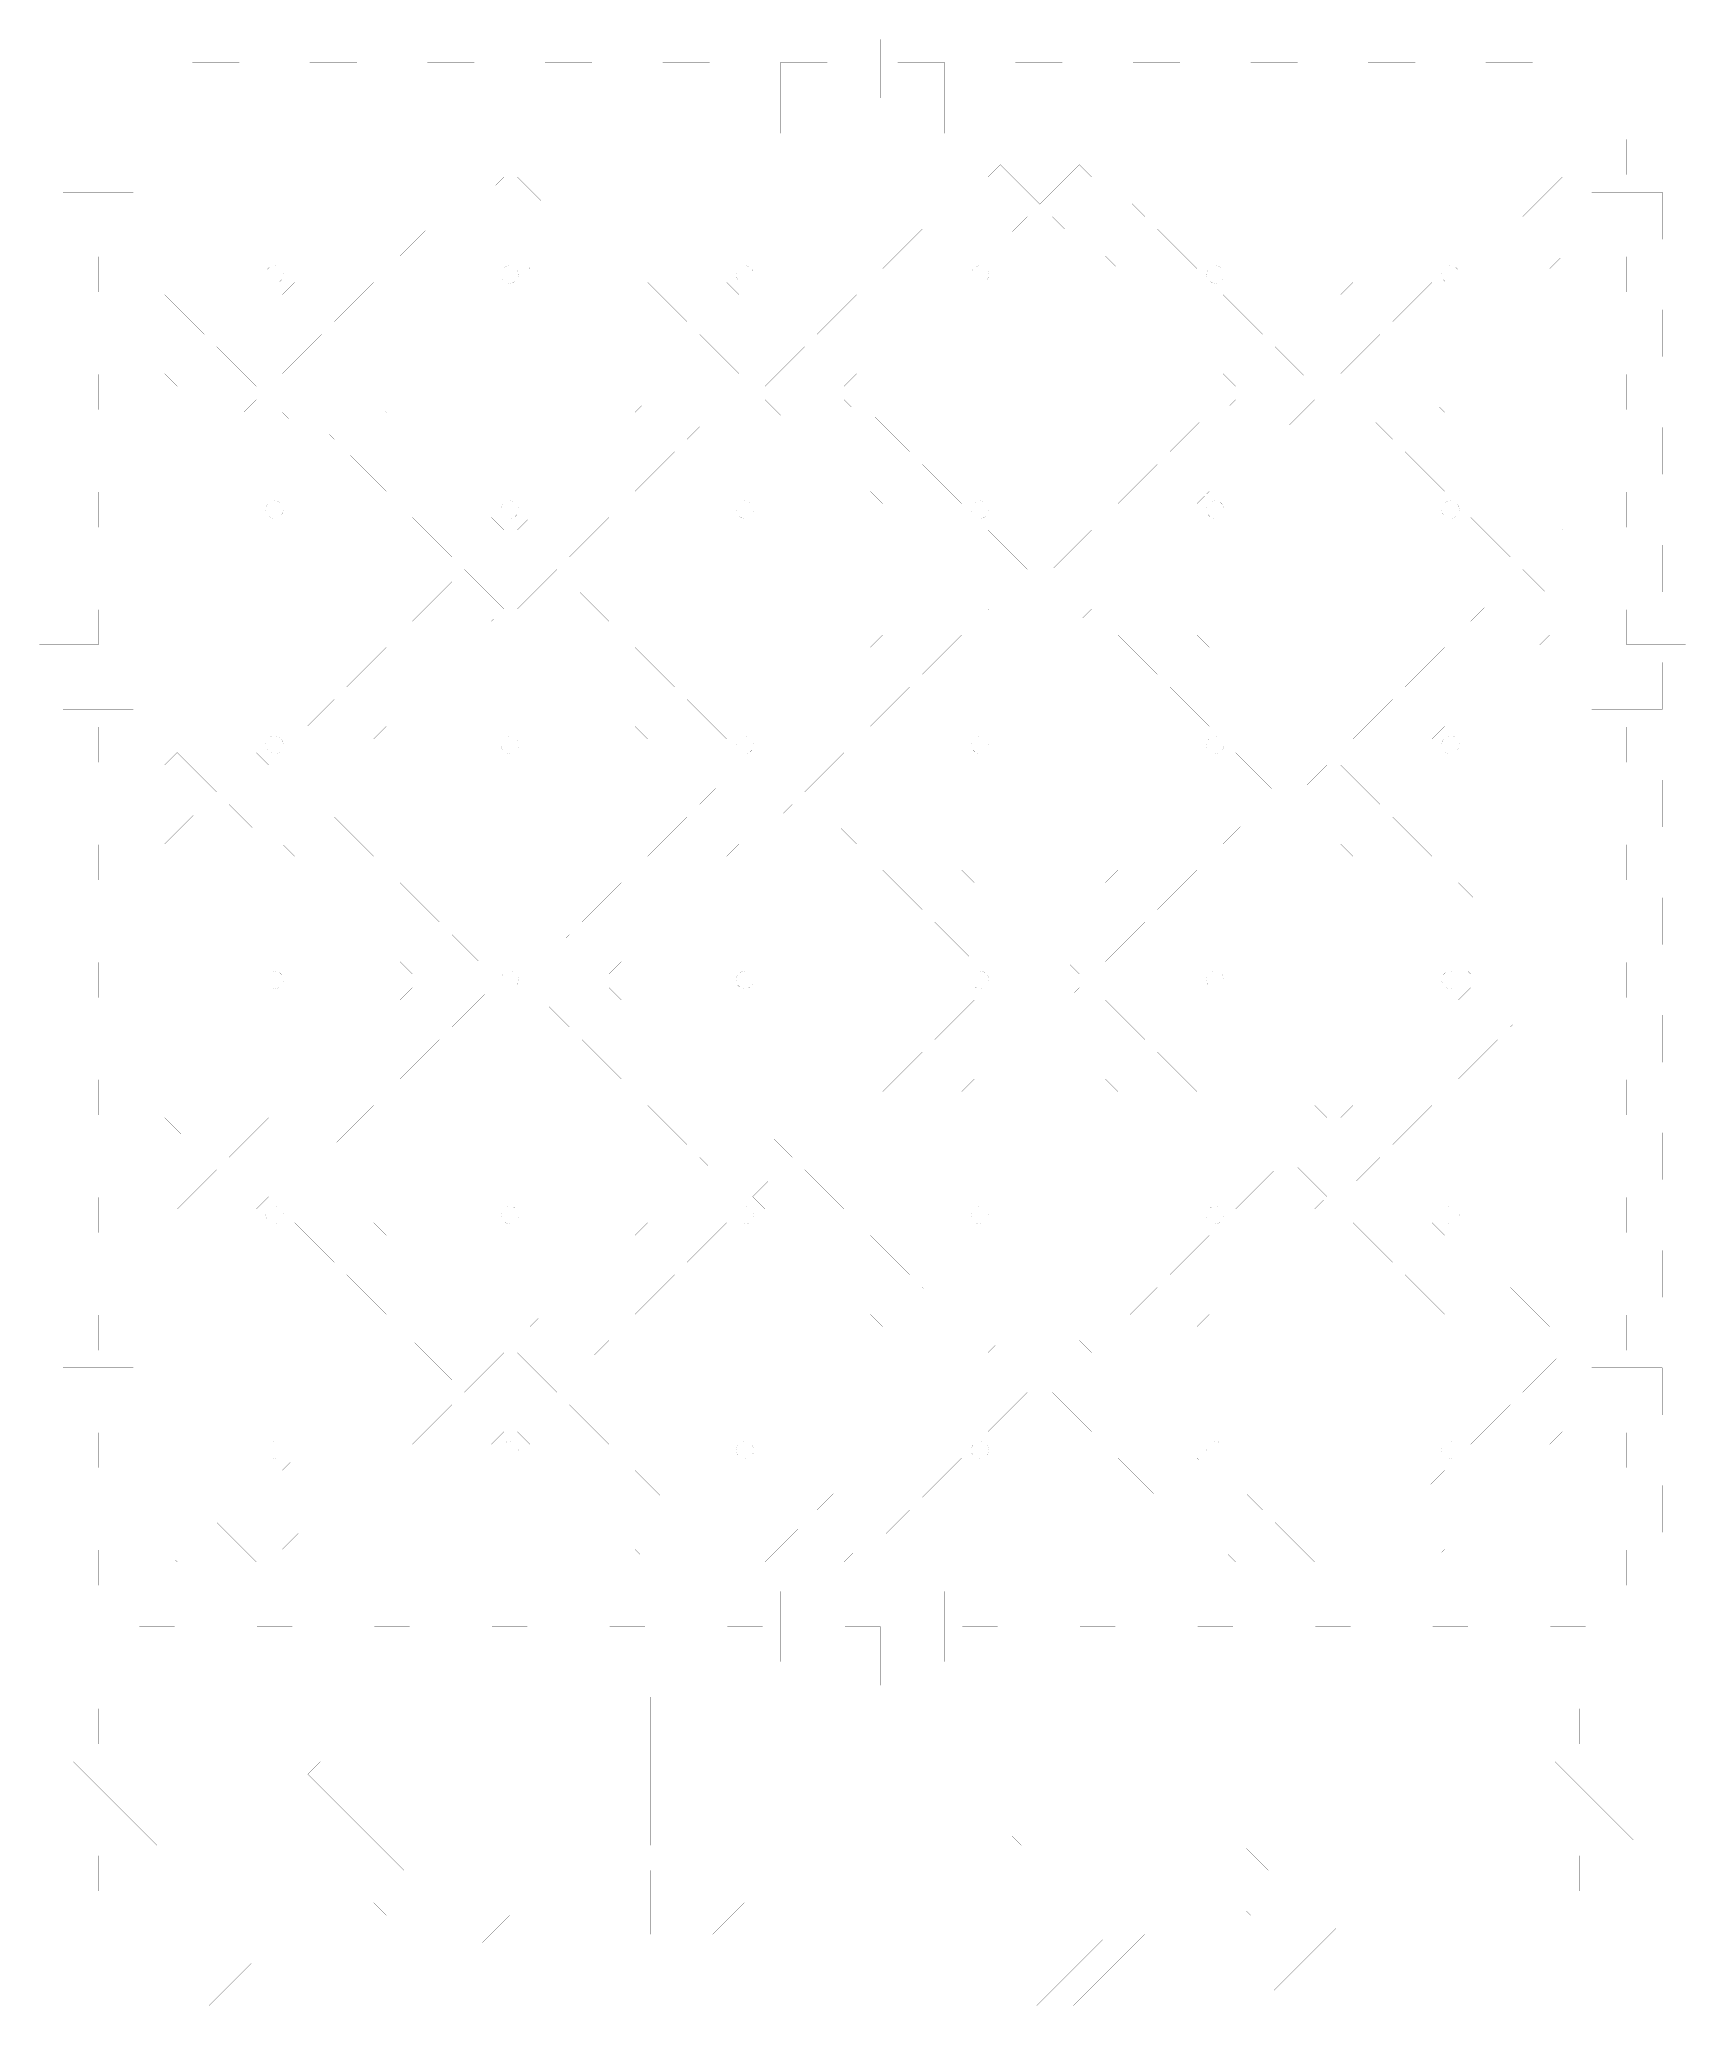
# Model space of a CAD drawing. Extents: x 0 to 11.1, y 0 to 13.2.
import ezdxf

# ---------------------------------------------------------------- set-up
doc = ezdxf.new("R2010")
doc.units = 0
doc.layers.get('0').update_dxf_attribs({"linetype": 'CONTINUOUS'})

msp = doc.modelspace()

# ---------------------------------------------------------------- linework, layer by layer
at = {"color": 1, "const_width": 0.000149}
for points in [[(11.063, 12.5414), (10.6692, 12.5414), (10.6692, 12.305), (11.063, 12.305), (11.063, 11.7541), (10.6692, 11.7541), (10.6692, 11.5176), (11.063, 11.5176), (11.063, 10.9666), (10.6692, 10.9666), (10.6692, 10.7303), (11.063, 10.7303), (11.063, 10.1792), (10.6692, 10.1792), (10.6692, 9.94282), (11.063, 9.94282), (11.063, 9.39182), (10.6692, 9.39182), (10.6692, 9.15539), (11.063, 9.15539), (11.063, 8.60439), (10.6692, 8.60439), (10.6692, 8.368), (11.063, 8.368), (11.063, 7.817), (10.6692, 7.817), (10.6692, 7.58057), (11.063, 7.58057), (11.063, 7.02962), (10.6692, 7.02962), (10.6692, 6.79318), (11.063, 6.79318), (11.063, 6.24219), (10.6692, 6.24219), (10.6692, 6.00581), (11.063, 6.00581), (11.063, 5.45481), (10.6692, 5.45481), (10.6692, 5.21837), (11.063, 5.21837), (11.063, 4.66743), (10.6692, 4.66743), (10.6692, 4.43099), (11.063, 4.43099), (11.063, 3.87999), (10.6692, 3.87999), (10.6692, 3.64361), (11.063, 3.64361), (11.063, 3.09261), (10.6692, 3.09261), (10.6692, 2.85618), (11.063, 2.85618), (11.063, 2.18701), (10.3938, 2.18701), (10.3938, 2.58078), (10.1574, 2.58078), (10.1574, 2.18701), (9.60639, 2.18701), (9.60639, 2.58078), (9.37001, 2.58078), (9.37001, 2.18701), (8.81901, 2.18701), (8.81901, 2.58078), (8.58257, 2.58078), (8.58257, 2.18701), (8.03162, 2.18701), (8.03162, 2.58078), (7.79519, 2.58078), (7.79519, 2.18701), (7.24419, 2.18701), (7.24419, 2.58078), (7.00782, 2.58078), (7.00782, 2.18701), (6.45682, 2.18701), (6.45682, 2.58078), (6.22038, 2.58078), (6.22038, 2.18701), (5.66943, 2.18701), (5.66943, 2.58078), (5.433, 2.58078), (5.433, 2.18701), (4.882, 2.18701), (4.882, 2.58078), (4.64561, 2.58078), (4.64561, 2.18701), (4.09462, 2.18701), (4.09462, 2.58078), (3.85818, 2.58078), (3.85818, 2.18701), (3.30718, 2.18701), (3.30718, 2.58078), (3.07081, 2.58078), (3.07081, 2.18701), (2.51981, 2.18701), (2.51981, 2.58078), (2.28336, 2.58078), (2.28336, 2.18701), (1.73242, 2.18701), (1.73242, 2.58078), (1.49599, 2.58078), (1.49599, 2.18701), (0.944988, 2.18701), (0.944988, 2.58078), (0.708604, 2.58078), (0.708604, 2.18701), (0.039388, 2.18701), (0.039388, 2.85618), (0.433214, 2.85618), (0.433214, 3.09261), (0.039388, 3.09261), (0.039388, 3.64361), (0.433214, 3.64361), (0.433214, 3.87999), (0.039388, 3.87999), (0.039388, 4.43099), (0.433214, 4.43099), (0.433214, 4.66743), (0.039388, 4.66743), (0.039388, 5.21837), (0.433214, 5.21837), (0.433214, 5.45481), (0.039388, 5.45481), (0.039388, 6.00581), (0.433214, 6.00581), (0.433214, 6.24219), (0.039388, 6.24219), (0.039388, 6.79318), (0.433214, 6.79318), (0.433214, 7.02962), (0.039388, 7.02962), (0.039388, 7.58057), (0.433214, 7.58057), (0.433214, 7.817), (0.039388, 7.817), (0.039388, 8.368), (0.433214, 8.368), (0.433214, 8.60439), (0.039388, 8.60439), (0.039388, 9.15539), (0.433214, 9.15539), (0.433214, 9.39182), (0.039388, 9.39182), (0.039388, 9.94282), (0.433214, 9.94282), (0.433214, 10.1792), (0.039388, 10.1792), (0.039388, 10.7303), (0.433214, 10.7303), (0.433214, 10.9666), (0.039388, 10.9666), (0.039388, 11.5176), (0.433214, 11.5176), (0.433214, 11.7541), (0.039388, 11.7541), (0.039388, 12.305), (0.393826, 12.305), (0.393826, 12.5414), (0.039388, 12.5414), (0.039388, 13.2106), (0.708604, 13.2106), (0.708604, 12.8168), (0.944988, 12.8168), (0.944988, 13.2106), (1.49599, 13.2106), (1.49599, 12.8168), (1.73242, 12.8168), (1.73242, 13.2106), (2.28336, 13.2106), (2.28336, 12.8168), (2.51981, 12.8168), (2.51981, 13.2106), (3.07081, 13.2106), (3.07081, 12.8168), (3.30718, 12.8168), (3.30718, 13.2106), (3.85818, 13.2106), (3.85818, 12.8168), (4.09462, 12.8168), (4.09462, 13.2106), (4.64561, 13.2106), (4.64561, 12.8168), (4.882, 12.8168), (4.882, 13.2106), (5.433, 13.2106), (5.433, 12.8168), (5.66943, 12.8168), (5.66943, 13.2106), (6.22038, 13.2106), (6.22038, 12.8168), (6.45682, 12.8168), (6.45682, 13.2106), (7.00782, 13.2106), (7.00782, 12.8168), (7.24419, 12.8168), (7.24419, 13.2106), (7.79519, 13.2106), (7.79519, 12.8168), (8.03162, 12.8168), (8.03162, 13.2106), (8.58257, 13.2106), (8.58257, 12.8168), (8.81901, 12.8168), (8.81901, 13.2106), (9.37001, 13.2106), (9.37001, 12.8168), (9.60639, 12.8168), (9.60639, 13.2106), (10.1574, 13.2106), (10.1574, 12.8168), (10.3938, 12.8168), (10.3938, 13.2106), (11.063, 13.2106), (11.063, 12.5414)], [(1.06293, 12.8168), (1.06293, 12.5806), (1.37809, 12.5806), (1.37809, 13.0533), (1.06293, 13.0533), (1.06293, 12.8168)], [(1.85032, 12.8168), (1.85032, 12.5806), (2.16547, 12.5806), (2.16547, 13.0533), (1.85032, 13.0533), (1.85032, 12.8168)], [(2.63769, 12.8168), (2.63769, 12.5806), (2.95285, 12.5806), (2.95285, 13.0533), (2.63769, 13.0533), (2.63769, 12.8168)], [(3.42512, 12.8168), (3.42512, 12.5806), (3.74029, 12.5806), (3.74029, 13.0533), (3.42512, 13.0533), (3.42512, 12.8168)], [(4.21251, 12.8168), (4.21251, 12.5806), (4.52767, 12.5806), (4.52767, 13.0533), (4.21251, 13.0533), (4.21251, 12.8168)], [(4.99994, 12.8168), (4.99994, 12.5806), (5.31511, 12.5806), (5.31511, 13.0533), (4.99994, 13.0533), (4.99994, 12.8168)], [(5.78733, 12.8168), (5.78733, 12.5806), (6.10249, 12.5806), (6.10249, 13.0533), (5.78733, 13.0533), (5.78733, 12.8168)], [(6.57471, 12.8168), (6.57471, 12.5806), (6.88986, 12.5806), (6.88986, 13.0533), (6.57471, 13.0533), (6.57471, 12.8168)], [(7.36214, 12.8168), (7.36214, 12.5806), (7.67731, 12.5806), (7.67731, 13.0533), (7.36214, 13.0533), (7.36214, 12.8168)], [(8.14953, 12.8168), (8.14953, 12.5806), (8.46468, 12.5806), (8.46468, 13.0533), (8.14953, 13.0533), (8.14953, 12.8168)], [(8.9369, 12.8168), (8.9369, 12.5806), (9.25206, 12.5806), (9.25206, 13.0533), (8.9369, 13.0533), (8.9369, 12.8168)], [(9.72433, 12.8168), (9.72433, 12.5806), (10.0395, 12.5806), (10.0395, 13.0533), (9.72433, 13.0533), (9.72433, 12.8168)], [(1.14328, 12.0232), (0.878743, 11.7587), (0.962294, 11.6751), (1.22683, 11.9397), (1.49132, 11.6751), (1.57487, 11.7587), (1.31033, 12.0232), (1.57487, 12.2877), (1.49132, 12.3712), (1.22683, 12.1067), (0.962294, 12.3712), (0.878743, 12.2877), (1.14328, 12.0232)], [(1.93067, 12.0232), (1.66612, 11.7587), (1.74968, 11.6751), (2.01421, 11.9397), (2.27875, 11.6751), (2.36231, 11.7587), (2.09776, 12.0232), (2.36231, 12.2877), (2.27875, 12.3712), (2.01421, 12.1067), (1.74968, 12.3712), (1.66612, 12.2877), (1.93067, 12.0232)], [(2.71804, 12.0232), (2.45356, 11.7587), (2.53711, 11.6751), (2.8016, 11.9397), (3.06614, 11.6751), (3.14968, 11.7587), (2.88514, 12.0232), (3.14968, 12.2877), (3.06614, 12.3712), (2.8016, 12.1067), (2.53711, 12.3712), (2.45356, 12.2877), (2.71804, 12.0232)], [(3.50549, 12.0232), (3.24094, 11.7587), (3.32449, 11.6751), (3.58903, 11.9397), (3.85357, 11.6751), (3.93707, 11.7587), (3.67258, 12.0232), (3.93707, 12.2877), (3.85357, 12.3712), (3.58903, 12.1067), (3.32449, 12.3712), (3.24094, 12.2877), (3.50549, 12.0232)], [(4.29286, 12.0232), (4.02832, 11.7587), (4.11187, 11.6751), (4.37642, 11.9397), (4.64094, 11.6751), (4.7245, 11.7587), (4.45996, 12.0232), (4.7245, 12.2877), (4.64094, 12.3712), (4.37642, 12.1067), (4.11187, 12.3712), (4.02832, 12.2877), (4.29286, 12.0232)], [(5.08029, 12.0232), (4.81575, 11.7587), (4.89931, 11.6751), (5.16385, 11.9397), (5.42833, 11.6751), (5.51188, 11.7587), (5.24735, 12.0232), (5.51188, 12.2877), (5.42833, 12.3712), (5.16385, 12.1067), (4.89931, 12.3712), (4.81575, 12.2877), (5.08029, 12.0232)], [(5.86768, 12.0232), (5.60314, 11.7587), (5.68668, 11.6751), (5.95122, 11.9397), (6.21576, 11.6751), (6.29932, 11.7587), (6.03478, 12.0232), (6.29932, 12.2877), (6.21576, 12.3712), (5.95122, 12.1067), (5.68668, 12.3712), (5.60314, 12.2877), (5.86768, 12.0232)], [(6.65506, 12.0232), (6.39057, 11.7587), (6.39774, 11.7515), (6.47412, 11.6751), (6.73861, 11.9397), (7.00315, 11.6751), (7.08669, 11.7587), (6.82215, 12.0232), (7.08669, 12.2877), (7.00315, 12.3712), (6.73861, 12.1067), (6.47412, 12.3712), (6.39057, 12.2877), (6.65506, 12.0232)], [(7.44249, 12.0232), (7.17796, 11.7587), (7.2615, 11.6751), (7.52604, 11.9397), (7.79053, 11.6751), (7.85428, 11.7388), (7.87408, 11.7587), (7.6096, 12.0232), (7.87408, 12.2877), (7.79053, 12.3712), (7.52604, 12.1067), (7.2615, 12.3712), (7.17796, 12.2877), (7.44249, 12.0232)], [(8.22988, 12.0232), (7.96533, 11.7587), (8.04889, 11.6751), (8.31342, 11.9397), (8.57796, 11.6751), (8.66151, 11.7587), (8.39697, 12.0232), (8.66151, 12.2877), (8.57796, 12.3712), (8.31342, 12.1067), (8.04889, 12.3712), (7.96533, 12.2877), (8.22988, 12.0232)], [(9.01731, 12.0232), (8.75276, 11.7587), (8.83632, 11.6751), (9.10081, 11.9397), (9.36535, 11.6751), (9.44889, 11.7587), (9.18435, 12.0232), (9.44889, 12.2877), (9.36535, 12.3712), (9.10081, 12.1067), (8.83632, 12.3712), (8.75276, 12.2877), (9.01731, 12.0232)], [(9.80469, 12.0232), (9.54015, 11.7587), (9.62369, 11.6751), (9.88824, 11.9397), (10.1528, 11.6751), (10.2363, 11.7587), (9.97179, 12.0232), (10.2363, 12.2877), (10.1528, 12.3712), (9.88824, 12.1067), (9.62369, 12.3712), (9.54015, 12.2877), (9.80469, 12.0232)], [(0.433214, 11.872), (0.669433, 11.872), (0.669433, 12.1871), (0.196778, 12.1871), (0.196778, 11.872), (0.433214, 11.872)], [(10.6692, 12.1871), (10.433, 12.1871), (10.433, 11.872), (10.9057, 11.872), (10.9057, 12.1871), (10.6692, 12.1871)], [(1.59592, 11.5796), (1.61415, 11.5767), (1.63243, 11.5796), (1.64025, 11.5836), (1.64893, 11.5879), (1.66206, 11.6011), (1.67042, 11.6176), (1.67333, 11.6358), (1.67042, 11.6541), (1.66206, 11.6706), (1.64893, 11.6837), (1.63243, 11.6921), (1.61415, 11.695), (1.59592, 11.6921), (1.57943, 11.6837), (1.56629, 11.6706), (1.55789, 11.6541), (1.55501, 11.6358), (1.55789, 11.6176), (1.56629, 11.6011), (1.57943, 11.5879), (1.58811, 11.5836), (1.59592, 11.5796)], [(3.13271, 11.6541), (3.12983, 11.6358), (3.13271, 11.6176), (3.14111, 11.6011), (3.15419, 11.5879), (3.16288, 11.5836), (3.17074, 11.5796), (3.18896, 11.5767), (3.20725, 11.5796), (3.21506, 11.5836), (3.22374, 11.5879), (3.23687, 11.6011), (3.24522, 11.6176), (3.24815, 11.6358), (3.24522, 11.6541), (3.23687, 11.6706), (3.22374, 11.6837), (3.20725, 11.6921), (3.18896, 11.695), (3.18392, 11.6942), (3.17074, 11.6921), (3.15419, 11.6837), (3.14111, 11.6706), (3.13271, 11.6541)], [(4.7455, 11.5796), (4.76378, 11.5767), (4.78207, 11.5796), (4.78988, 11.5836), (4.79856, 11.5879), (4.81164, 11.6011), (4.82004, 11.6176), (4.82297, 11.6358), (4.82004, 11.6541), (4.81164, 11.6706), (4.79856, 11.6837), (4.78207, 11.6921), (4.76378, 11.695), (4.7455, 11.6921), (4.729, 11.6837), (4.71593, 11.6706), (4.70751, 11.6541), (4.70464, 11.6358), (4.70751, 11.6176), (4.71593, 11.6011), (4.729, 11.5879), (4.73768, 11.5836), (4.7455, 11.5796)], [(6.35682, 11.6921), (6.3386, 11.695), (6.3285, 11.6934), (6.32032, 11.6921), (6.30382, 11.6837), (6.29069, 11.6706), (6.28233, 11.6541), (6.27946, 11.6358), (6.28233, 11.6176), (6.29069, 11.6011), (6.30382, 11.5879), (6.3125, 11.5836), (6.32032, 11.5796), (6.3386, 11.5767), (6.35682, 11.5796), (6.36469, 11.5836), (6.37337, 11.5879), (6.38644, 11.6011), (6.39486, 11.6176), (6.39774, 11.6358), (6.39486, 11.6541), (6.38644, 11.6706), (6.37337, 11.6837), (6.35682, 11.6921)], [(7.85715, 11.6541), (7.85428, 11.6358), (7.85715, 11.6176), (7.8655, 11.6011), (7.87864, 11.5879), (7.88732, 11.5836), (7.89512, 11.5796), (7.91342, 11.5767), (7.93164, 11.5796), (7.93946, 11.5836), (7.94108, 11.5844), (7.94814, 11.5879), (7.96126, 11.6011), (7.96967, 11.6176), (7.97254, 11.6358), (7.96967, 11.6541), (7.96126, 11.6706), (7.94814, 11.6837), (7.94108, 11.6873), (7.93164, 11.6921), (7.91342, 11.695), (7.89512, 11.6921), (7.87864, 11.6837), (7.8655, 11.6706), (7.85715, 11.6541)], [(9.50646, 11.5796), (9.51426, 11.5836), (9.52294, 11.5879), (9.53608, 11.6011), (9.54443, 11.6176), (9.54736, 11.6358), (9.54443, 11.6541), (9.53608, 11.6706), (9.52294, 11.6837), (9.50646, 11.6921), (9.48817, 11.695), (9.4731, 11.6926), (9.46994, 11.6921), (9.45344, 11.6837), (9.44032, 11.6706), (9.43192, 11.6541), (9.42904, 11.6358), (9.43192, 11.6176), (9.44032, 11.6011), (9.45344, 11.5879), (9.46208, 11.5836), (9.46994, 11.5796), (9.48817, 11.5767), (9.50646, 11.5796)], [(1.14328, 11.2358), (0.878743, 10.9712), (0.962294, 10.8877), (1.22683, 11.1522), (1.49132, 10.8877), (1.57487, 10.9712), (1.31033, 11.2358), (1.57487, 11.5003), (1.49132, 11.5839), (1.22683, 11.3193), (0.962294, 11.5839), (0.878743, 11.5003), (1.14328, 11.2358)], [(1.93067, 11.2358), (1.66612, 10.9712), (1.74968, 10.8877), (2.01421, 11.1522), (2.27875, 10.8877), (2.36231, 10.9712), (2.09776, 11.2358), (2.36231, 11.5003), (2.27875, 11.5839), (2.01421, 11.3193), (1.74968, 11.5839), (1.66612, 11.5003), (1.93067, 11.2358)], [(2.71804, 11.2358), (2.45356, 10.9712), (2.53711, 10.8877), (2.8016, 11.1522), (3.06614, 10.8877), (3.14968, 10.9712), (2.88514, 11.2358), (3.14968, 11.5003), (3.06614, 11.5839), (2.8016, 11.3193), (2.53711, 11.5839), (2.45356, 11.5003), (2.71804, 11.2358)], [(3.50549, 11.2358), (3.24094, 10.9712), (3.32449, 10.8877), (3.58903, 11.1522), (3.85357, 10.8877), (3.93707, 10.9712), (3.67258, 11.2358), (3.93707, 11.5003), (3.85357, 11.5839), (3.58903, 11.3193), (3.32449, 11.5839), (3.24094, 11.5003), (3.50549, 11.2358)], [(4.29286, 11.2358), (4.02832, 10.9712), (4.11187, 10.8877), (4.37642, 11.1522), (4.64094, 10.8877), (4.7245, 10.9712), (4.45996, 11.2358), (4.7245, 11.5003), (4.64094, 11.5839), (4.37642, 11.3193), (4.11187, 11.5839), (4.02832, 11.5003), (4.29286, 11.2358)], [(5.08029, 11.2358), (4.81575, 10.9712), (4.89931, 10.8877), (5.16385, 11.1522), (5.42833, 10.8877), (5.51188, 10.9712), (5.24735, 11.2358), (5.51188, 11.5003), (5.42833, 11.5839), (5.16385, 11.3193), (4.89931, 11.5839), (4.81575, 11.5003), (5.08029, 11.2358)], [(5.86768, 11.2358), (5.60314, 10.9712), (5.68668, 10.8877), (5.95122, 11.1522), (6.21576, 10.8877), (6.29932, 10.9712), (6.03478, 11.2358), (6.29932, 11.5003), (6.21576, 11.5839), (5.95122, 11.3193), (5.68668, 11.5839), (5.60314, 11.5003), (5.86768, 11.2358)], [(6.65506, 11.2358), (6.39057, 10.9712), (6.47412, 10.8877), (6.73861, 11.1522), (7.00315, 10.8877), (7.08669, 10.9712), (6.82215, 11.2358), (7.08669, 11.5003), (7.00315, 11.5839), (6.73861, 11.3193), (6.47412, 11.5839), (6.4669, 11.5767), (6.39057, 11.5003), (6.65506, 11.2358)], [(7.44249, 11.2358), (7.17796, 10.9712), (7.2615, 10.8877), (7.52604, 11.1522), (7.79053, 10.8877), (7.87408, 10.9712), (7.6096, 11.2358), (7.87408, 11.5003), (7.85428, 11.5202), (7.79053, 11.5839), (7.52604, 11.3193), (7.2615, 11.5839), (7.17796, 11.5003), (7.44249, 11.2358)], [(8.22988, 11.2358), (7.96533, 10.9712), (8.04889, 10.8877), (8.31342, 11.1522), (8.57796, 10.8877), (8.66151, 10.9712), (8.39697, 11.2358), (8.66151, 11.5003), (8.57796, 11.5839), (8.31342, 11.3193), (8.04889, 11.5839), (7.96533, 11.5003), (8.22988, 11.2358)], [(9.01731, 11.2358), (8.75276, 10.9712), (8.83632, 10.8877), (9.10081, 11.1522), (9.36535, 10.8877), (9.44889, 10.9712), (9.18435, 11.2358), (9.44889, 11.5003), (9.36535, 11.5839), (9.10081, 11.3193), (8.83632, 11.5839), (8.75276, 11.5003), (9.01731, 11.2358)], [(9.80469, 11.2358), (9.54015, 10.9712), (9.62369, 10.8877), (9.88824, 11.1522), (10.1528, 10.8877), (10.2363, 10.9712), (9.97179, 11.2358), (10.2363, 11.5003), (10.1528, 11.5839), (9.88824, 11.3193), (9.62369, 11.5839), (9.54015, 11.5003), (9.80469, 11.2358)], [(0.196778, 11.3997), (0.196778, 11.0846), (0.669433, 11.0846), (0.669433, 11.3997), (0.196778, 11.3997)], [(10.6692, 11.3997), (10.433, 11.3997), (10.433, 11.0846), (10.9057, 11.0846), (10.9057, 11.3997), (10.6692, 11.3997)], [(1.14328, 10.4484), (0.878743, 10.1839), (0.962294, 10.1003), (1.22683, 10.3649), (1.49132, 10.1003), (1.57487, 10.1839), (1.31033, 10.4484), (1.57487, 10.7129), (1.49132, 10.7964), (1.22683, 10.532), (0.962294, 10.7964), (0.878743, 10.7129), (1.14328, 10.4484)], [(1.93067, 10.4484), (1.66612, 10.1839), (1.74968, 10.1003), (2.01421, 10.3649), (2.27875, 10.1003), (2.36231, 10.1839), (2.09776, 10.4484), (2.36231, 10.7129), (2.27875, 10.7964), (2.01421, 10.532), (1.74968, 10.7964), (1.66612, 10.7129), (1.93067, 10.4484)], [(2.71804, 10.4484), (2.45356, 10.1839), (2.53711, 10.1003), (2.8016, 10.3649), (3.06614, 10.1003), (3.14968, 10.1839), (2.88514, 10.4484), (3.14968, 10.7129), (3.06614, 10.7964), (2.8016, 10.532), (2.53711, 10.7964), (2.45356, 10.7129), (2.71804, 10.4484)], [(3.50549, 10.4484), (3.24094, 10.1839), (3.32449, 10.1003), (3.58903, 10.3649), (3.85357, 10.1003), (3.93707, 10.1839), (3.67258, 10.4484), (3.93707, 10.7129), (3.85357, 10.7964), (3.58903, 10.532), (3.32449, 10.7964), (3.24094, 10.7129), (3.50549, 10.4484)], [(4.29286, 10.4484), (4.02832, 10.1839), (4.11187, 10.1003), (4.37642, 10.3649), (4.64094, 10.1003), (4.7245, 10.1839), (4.45996, 10.4484), (4.7245, 10.7129), (4.64094, 10.7964), (4.37642, 10.532), (4.11187, 10.7964), (4.02832, 10.7129), (4.29286, 10.4484)], [(5.08029, 10.4484), (4.81575, 10.1839), (4.89931, 10.1003), (5.16385, 10.3649), (5.42833, 10.1003), (5.51188, 10.1839), (5.24735, 10.4484), (5.51188, 10.7129), (5.42833, 10.7964), (5.16385, 10.532), (4.89931, 10.7964), (4.81575, 10.7129), (5.08029, 10.4484)], [(5.86768, 10.4484), (5.60314, 10.1839), (5.68668, 10.1003), (5.95122, 10.3649), (6.21576, 10.1003), (6.29932, 10.1839), (6.03478, 10.4484), (6.29932, 10.7129), (6.21576, 10.7964), (5.95122, 10.532), (5.68668, 10.7964), (5.60314, 10.7129), (5.86768, 10.4484)], [(6.65506, 10.4484), (6.39057, 10.1839), (6.39774, 10.1767), (6.47412, 10.1003), (6.73861, 10.3649), (7.00315, 10.1003), (7.08669, 10.1839), (6.82215, 10.4484), (7.08669, 10.7129), (7.00315, 10.7964), (6.73861, 10.532), (6.47412, 10.7964), (6.39057, 10.7129), (6.65506, 10.4484)], [(7.44249, 10.4484), (7.17796, 10.1839), (7.2615, 10.1003), (7.52604, 10.3649), (7.79053, 10.1003), (7.85428, 10.164), (7.87408, 10.1839), (7.6096, 10.4484), (7.87408, 10.7129), (7.79053, 10.7964), (7.52604, 10.532), (7.2615, 10.7964), (7.17796, 10.7129), (7.44249, 10.4484)], [(8.22988, 10.4484), (7.96533, 10.1839), (8.04889, 10.1003), (8.31342, 10.3649), (8.57796, 10.1003), (8.66151, 10.1839), (8.39697, 10.4484), (8.66151, 10.7129), (8.57796, 10.7964), (8.31342, 10.532), (8.04889, 10.7964), (7.96533, 10.7129), (8.22988, 10.4484)], [(9.01731, 10.4484), (8.75276, 10.1839), (8.83632, 10.1003), (9.10081, 10.3649), (9.36535, 10.1003), (9.44889, 10.1839), (9.18435, 10.4484), (9.44889, 10.7129), (9.36535, 10.7964), (9.10081, 10.532), (8.83632, 10.7964), (8.75276, 10.7129), (9.01731, 10.4484)], [(9.80469, 10.4484), (9.54015, 10.1839), (9.62369, 10.1003), (9.88824, 10.3649), (10.1528, 10.1003), (10.2363, 10.1839), (9.97179, 10.4484), (10.2363, 10.7129), (10.1528, 10.7964), (9.88824, 10.532), (9.62369, 10.7964), (9.54015, 10.7129), (9.80469, 10.4484)], [(0.196778, 10.6123), (0.196778, 10.2972), (0.669433, 10.2972), (0.669433, 10.6123), (0.196778, 10.6123)], [(10.6692, 10.6123), (10.433, 10.6123), (10.433, 10.2972), (10.9057, 10.2972), (10.9057, 10.6123), (10.6692, 10.6123)], [(1.14328, 9.66097), (0.878743, 9.39643), (0.962294, 9.31293), (1.22683, 9.57742), (1.49132, 9.31293), (1.57487, 9.39643), (1.31033, 9.66097), (1.57487, 9.92551), (1.49132, 10.0091), (1.22683, 9.74451), (0.962294, 10.0091), (0.878743, 9.92551), (1.14328, 9.66097)], [(1.55789, 10.0793), (1.55501, 10.061), (1.55653, 10.0516), (1.55789, 10.0428), (1.56629, 10.0263), (1.57943, 10.0131), (1.59592, 10.0048), (1.61415, 10.0018), (1.63243, 10.0048), (1.64893, 10.0131), (1.66206, 10.0263), (1.67042, 10.0428), (1.67182, 10.0516), (1.67333, 10.061), (1.67042, 10.0793), (1.66206, 10.0958), (1.64893, 10.1089), (1.63243, 10.1173), (1.61415, 10.1202), (1.59592, 10.1173), (1.57943, 10.1089), (1.56629, 10.0958), (1.55789, 10.0793)], [(1.93067, 9.66097), (1.66612, 9.39643), (1.74968, 9.31293), (2.01421, 9.57742), (2.27875, 9.31293), (2.36231, 9.39643), (2.09776, 9.66097), (2.36231, 9.92551), (2.27875, 10.0091), (2.01421, 9.74451), (1.74968, 10.0091), (1.66612, 9.92551), (1.93067, 9.66097)], [(2.71804, 9.66097), (2.45356, 9.39643), (2.53711, 9.31293), (2.8016, 9.57742), (3.06614, 9.31293), (3.14968, 9.39643), (2.88514, 9.66097), (3.14968, 9.92551), (3.06614, 10.0091), (2.8016, 9.74451), (2.53711, 10.0091), (2.45356, 9.92551), (2.71804, 9.66097)], [(3.13271, 10.0793), (3.12983, 10.061), (3.13135, 10.0516), (3.13271, 10.0428), (3.14111, 10.0263), (3.15419, 10.0131), (3.17074, 10.0048), (3.18896, 10.0018), (3.20725, 10.0048), (3.22374, 10.0131), (3.23687, 10.0263), (3.24522, 10.0428), (3.24664, 10.0516), (3.24815, 10.061), (3.24522, 10.0793), (3.23687, 10.0958), (3.22374, 10.1089), (3.20725, 10.1173), (3.18896, 10.1202), (3.17074, 10.1173), (3.15419, 10.1089), (3.14111, 10.0958), (3.13271, 10.0793)], [(3.50549, 9.66097), (3.24094, 9.39643), (3.32449, 9.31293), (3.58903, 9.57742), (3.85357, 9.31293), (3.93707, 9.39643), (3.67258, 9.66097), (3.93707, 9.92551), (3.85357, 10.0091), (3.58903, 9.74451), (3.32449, 10.0091), (3.24094, 9.92551), (3.50549, 9.66097)], [(4.29286, 9.66097), (4.02832, 9.39643), (4.11187, 9.31293), (4.37642, 9.57742), (4.64094, 9.31293), (4.7245, 9.39643), (4.45996, 9.66097), (4.7245, 9.92551), (4.64094, 10.0091), (4.37642, 9.74451), (4.11187, 10.0091), (4.02832, 9.92551), (4.29286, 9.66097)], [(4.70751, 10.0793), (4.70464, 10.061), (4.70611, 10.0516), (4.70751, 10.0428), (4.71593, 10.0263), (4.729, 10.0131), (4.7455, 10.0048), (4.76378, 10.0018), (4.78207, 10.0048), (4.79856, 10.0131), (4.81164, 10.0263), (4.82004, 10.0428), (4.82146, 10.0516), (4.82297, 10.061), (4.82004, 10.0793), (4.81164, 10.0958), (4.79856, 10.1089), (4.78207, 10.1173), (4.76378, 10.1202), (4.7455, 10.1173), (4.729, 10.1089), (4.71593, 10.0958), (4.70751, 10.0793)], [(5.08029, 9.66097), (4.81575, 9.39643), (4.89931, 9.31293), (5.16385, 9.57742), (5.42833, 9.31293), (5.51188, 9.39643), (5.24735, 9.66097), (5.51188, 9.92551), (5.42833, 10.0091), (5.16385, 9.74451), (4.89931, 10.0091), (4.81575, 9.92551), (5.08029, 9.66097)], [(5.86768, 9.66097), (5.60314, 9.39643), (5.68668, 9.31293), (5.95122, 9.57742), (6.21576, 9.31293), (6.29932, 9.39643), (6.03478, 9.66097), (6.29932, 9.92551), (6.21576, 10.0091), (5.95122, 9.74451), (5.68668, 10.0091), (5.60314, 9.92551), (5.86768, 9.66097)], [(6.35682, 10.1173), (6.3386, 10.1202), (6.32032, 10.1173), (6.30382, 10.1089), (6.29069, 10.0958), (6.28233, 10.0793), (6.27946, 10.061), (6.28093, 10.0516), (6.28233, 10.0428), (6.29069, 10.0263), (6.30382, 10.0131), (6.32032, 10.0048), (6.3386, 10.0018), (6.35682, 10.0048), (6.37337, 10.0131), (6.38644, 10.0263), (6.39486, 10.0428), (6.39626, 10.0516), (6.39774, 10.061), (6.39486, 10.0793), (6.38644, 10.0958), (6.37337, 10.1089), (6.35682, 10.1173)], [(6.65506, 9.66097), (6.39057, 9.39643), (6.47412, 9.31293), (6.73861, 9.57742), (7.00315, 9.31293), (7.08669, 9.39643), (6.82215, 9.66097), (7.08669, 9.92551), (7.00315, 10.0091), (6.73861, 9.74451), (6.47412, 10.0091), (6.39057, 9.92551), (6.65506, 9.66097)], [(7.44249, 9.66097), (7.17796, 9.39643), (7.2615, 9.31293), (7.52604, 9.57742), (7.79053, 9.31293), (7.87408, 9.39643), (7.6096, 9.66097), (7.87408, 9.92551), (7.85428, 9.94536), (7.79053, 10.0091), (7.52604, 9.74451), (7.2615, 10.0091), (7.17796, 9.92551), (7.44249, 9.66097)], [(7.89512, 10.0048), (7.91342, 10.0018), (7.93164, 10.0048), (7.94814, 10.0131), (7.96126, 10.0263), (7.96967, 10.0428), (7.97103, 10.0516), (7.97254, 10.061), (7.96967, 10.0793), (7.96126, 10.0958), (7.94814, 10.1089), (7.93164, 10.1173), (7.91342, 10.1202), (7.89512, 10.1173), (7.87864, 10.1089), (7.8655, 10.0958), (7.85715, 10.0793), (7.85428, 10.061), (7.85574, 10.0516), (7.85715, 10.0428), (7.8655, 10.0263), (7.87864, 10.0131), (7.89512, 10.0048)], [(8.22988, 9.66097), (7.96533, 9.39643), (8.04889, 9.31293), (8.31342, 9.57742), (8.57796, 9.31293), (8.66151, 9.39643), (8.39697, 9.66097), (8.66151, 9.92551), (8.57796, 10.0091), (8.31342, 9.74451), (8.04889, 10.0091), (7.96533, 9.92551), (8.22988, 9.66097)], [(9.01731, 9.66097), (8.75276, 9.39643), (8.83632, 9.31293), (9.10081, 9.57742), (9.36535, 9.31293), (9.44889, 9.39643), (9.18435, 9.66097), (9.44889, 9.92551), (9.36535, 10.0091), (9.10081, 9.74451), (8.83632, 10.0091), (8.75276, 9.92551), (9.01731, 9.66097)], [(9.54443, 10.0428), (9.54585, 10.0516), (9.54736, 10.061), (9.54443, 10.0793), (9.53608, 10.0958), (9.52294, 10.1089), (9.50646, 10.1173), (9.48817, 10.1202), (9.46994, 10.1173), (9.45344, 10.1089), (9.44032, 10.0958), (9.43192, 10.0793), (9.42904, 10.061), (9.43056, 10.0516), (9.43192, 10.0428), (9.44032, 10.0263), (9.45344, 10.0131), (9.46994, 10.0048), (9.48817, 10.0018), (9.50646, 10.0048), (9.52294, 10.0131), (9.53608, 10.0263), (9.54443, 10.0428)], [(9.80469, 9.66097), (9.54015, 9.39643), (9.62369, 9.31293), (9.88824, 9.57742), (10.1528, 9.31293), (10.2363, 9.39643), (9.97179, 9.66097), (10.2363, 9.92551), (10.1528, 10.0091), (9.88824, 9.74451), (9.62369, 10.0091), (9.54015, 9.92551), (9.80469, 9.66097)], [(0.196778, 9.82487), (0.196778, 9.50971), (0.669433, 9.50971), (0.669433, 9.82487), (0.196778, 9.82487)], [(10.6692, 9.82487), (10.433, 9.82487), (10.433, 9.50971), (10.9057, 9.50971), (10.9057, 9.82487), (10.6692, 9.82487)], [(1.14328, 8.87358), (0.878743, 8.60906), (0.962294, 8.5255), (1.22683, 8.79004), (1.49132, 8.5255), (1.57487, 8.60906), (1.31033, 8.87358), (1.57487, 9.13813), (1.49132, 9.22168), (1.22683, 8.95714), (0.962294, 9.22168), (0.878743, 9.13813), (1.14328, 8.87358)], [(1.93067, 8.87358), (1.66612, 8.60906), (1.74968, 8.5255), (2.01421, 8.79004), (2.27875, 8.5255), (2.36231, 8.60906), (2.09776, 8.87358), (2.36231, 9.13813), (2.27875, 9.22168), (2.01421, 8.95714), (1.74968, 9.22168), (1.66612, 9.13813), (1.93067, 8.87358)], [(2.71804, 8.87358), (2.45356, 8.60906), (2.53711, 8.5255), (2.8016, 8.79004), (3.06614, 8.5255), (3.14968, 8.60906), (2.88514, 8.87358), (3.14968, 9.13813), (3.06614, 9.22168), (2.8016, 8.95714), (2.53711, 9.22168), (2.45356, 9.13813), (2.71804, 8.87358)], [(3.50549, 8.87358), (3.24094, 8.60906), (3.32449, 8.5255), (3.58903, 8.79004), (3.85357, 8.5255), (3.93707, 8.60906), (3.67258, 8.87358), (3.93707, 9.13813), (3.85357, 9.22168), (3.58903, 8.95714), (3.32449, 9.22168), (3.24094, 9.13813), (3.50549, 8.87358)], [(4.29286, 8.87358), (4.02832, 8.60906), (4.11187, 8.5255), (4.37642, 8.79004), (4.64094, 8.5255), (4.7245, 8.60906), (4.45996, 8.87358), (4.7245, 9.13813), (4.64094, 9.22168), (4.37642, 8.95714), (4.11187, 9.22168), (4.02832, 9.13813), (4.29286, 8.87358)], [(5.08029, 8.87358), (4.81575, 8.60906), (4.89931, 8.5255), (5.16385, 8.79004), (5.42833, 8.5255), (5.51188, 8.60906), (5.24735, 8.87358), (5.51188, 9.13813), (5.42833, 9.22168), (5.16385, 8.95714), (4.89931, 9.22168), (4.81575, 9.13813), (5.08029, 8.87358)], [(5.86768, 8.87358), (5.60314, 8.60906), (5.68668, 8.5255), (5.95122, 8.79004), (6.21576, 8.5255), (6.29932, 8.60906), (6.03478, 8.87358), (6.29932, 9.13813), (6.21576, 9.22168), (5.95122, 8.95714), (5.68668, 9.22168), (5.60314, 9.13813), (5.86768, 8.87358)], [(6.65506, 8.87358), (6.39057, 8.60906), (6.39774, 8.60183), (6.47412, 8.5255), (6.73861, 8.79004), (7.00315, 8.5255), (7.08669, 8.60906), (6.82215, 8.87358), (7.08669, 9.13813), (7.00315, 9.22168), (6.73861, 8.95714), (6.47412, 9.22168), (6.39057, 9.13813), (6.65506, 8.87358)], [(7.44249, 8.87358), (7.17796, 8.60906), (7.2615, 8.5255), (7.52604, 8.79004), (7.79053, 8.5255), (7.85428, 8.58919), (7.87408, 8.60906), (7.6096, 8.87358), (7.87408, 9.13813), (7.79053, 9.22168), (7.52604, 8.95714), (7.2615, 9.22168), (7.17796, 9.13813), (7.44249, 8.87358)], [(8.22988, 8.87358), (7.96533, 8.60906), (8.04889, 8.5255), (8.31342, 8.79004), (8.57796, 8.5255), (8.66151, 8.60906), (8.39697, 8.87358), (8.66151, 9.13813), (8.57796, 9.22168), (8.31342, 8.95714), (8.04889, 9.22168), (7.96533, 9.13813), (8.22988, 8.87358)], [(9.01731, 8.87358), (8.75276, 8.60906), (8.83632, 8.5255), (9.10081, 8.79004), (9.36535, 8.5255), (9.44889, 8.60906), (9.18435, 8.87358), (9.44889, 9.13813), (9.36535, 9.22168), (9.10081, 8.95714), (8.83632, 9.22168), (8.75276, 9.13813), (9.01731, 8.87358)], [(9.80469, 8.87358), (9.54015, 8.60906), (9.62369, 8.5255), (9.88824, 8.79004), (10.1528, 8.5255), (10.2363, 8.60906), (9.97179, 8.87358), (10.2363, 9.13813), (10.1528, 9.22168), (9.88824, 8.95714), (9.62369, 9.22168), (9.54015, 9.13813), (9.80469, 8.87358)], [(0.196778, 9.03749), (0.196778, 8.72233), (0.669433, 8.72233), (0.669433, 9.03749), (0.196778, 9.03749)], [(10.6692, 9.03749), (10.433, 9.03749), (10.433, 8.72233), (10.9057, 8.72233), (10.9057, 9.03749), (10.6692, 9.03749)], [(1.14328, 8.08615), (0.878743, 7.82167), (0.962294, 7.73813), (1.22683, 8.00265), (1.49132, 7.73813), (1.57487, 7.82167), (1.31033, 8.08615), (1.57487, 8.35069), (1.49132, 8.43425), (1.22683, 8.16971), (0.962294, 8.43425), (0.878743, 8.35069), (1.14328, 8.08615)], [(1.59592, 8.42996), (1.61415, 8.42703), (1.63243, 8.42996), (1.64893, 8.43837), (1.66206, 8.45144), (1.67042, 8.46793), (1.67333, 8.48622), (1.67042, 8.5045), (1.66276, 8.51958), (1.66206, 8.521), (1.64893, 8.53407), (1.63243, 8.54249), (1.61415, 8.54536), (1.59592, 8.54249), (1.57943, 8.53407), (1.56629, 8.521), (1.5656, 8.51958), (1.55789, 8.5045), (1.55501, 8.48622), (1.55789, 8.46793), (1.56629, 8.45144), (1.57943, 8.43837), (1.59592, 8.42996)], [(1.93067, 8.08615), (1.66612, 7.82167), (1.74968, 7.73813), (2.01421, 8.00265), (2.27875, 7.73813), (2.36231, 7.82167), (2.09776, 8.08615), (2.36231, 8.35069), (2.27875, 8.43425), (2.01421, 8.16971), (1.74968, 8.43425), (1.66612, 8.35069), (1.93067, 8.08615)], [(2.71804, 8.08615), (2.45356, 7.82167), (2.53711, 7.73813), (2.8016, 8.00265), (3.06614, 7.73813), (3.14968, 7.82167), (2.88514, 8.08615), (3.14968, 8.35069), (3.06614, 8.43425), (2.8016, 8.16971), (2.53711, 8.43425), (2.45356, 8.35069), (2.71804, 8.08615)], [(3.13271, 8.5045), (3.12983, 8.48622), (3.13271, 8.46793), (3.14111, 8.45144), (3.15419, 8.43837), (3.17074, 8.42996), (3.18896, 8.42703), (3.20725, 8.42996), (3.22374, 8.43837), (3.23687, 8.45144), (3.24522, 8.46793), (3.24815, 8.48622), (3.24522, 8.5045), (3.23757, 8.51958), (3.23687, 8.521), (3.22374, 8.53407), (3.20725, 8.54249), (3.18896, 8.54536), (3.17074, 8.54249), (3.15419, 8.53407), (3.14111, 8.521), (3.1404, 8.51958), (3.13271, 8.5045)], [(3.50549, 8.08615), (3.24094, 7.82167), (3.32449, 7.73813), (3.58903, 8.00265), (3.85357, 7.73813), (3.93707, 7.82167), (3.67258, 8.08615), (3.93707, 8.35069), (3.85357, 8.43425), (3.58903, 8.16971), (3.32449, 8.43425), (3.24094, 8.35069), (3.50549, 8.08615)], [(4.29286, 8.08615), (4.02832, 7.82167), (4.11187, 7.73813), (4.37642, 8.00265), (4.64094, 7.73813), (4.7245, 7.82167), (4.45996, 8.08615), (4.7245, 8.35069), (4.64094, 8.43425), (4.37642, 8.16971), (4.11187, 8.43425), (4.02832, 8.35069), (4.29286, 8.08615)], [(4.70751, 8.5045), (4.70464, 8.48622), (4.70751, 8.46793), (4.71593, 8.45144), (4.729, 8.43837), (4.7455, 8.42996), (4.76378, 8.42703), (4.78207, 8.42996), (4.79856, 8.43837), (4.81164, 8.45144), (4.82004, 8.46793), (4.82297, 8.48622), (4.82004, 8.5045), (4.81233, 8.51958), (4.81164, 8.521), (4.79856, 8.53407), (4.78207, 8.54249), (4.76378, 8.54536), (4.7455, 8.54249), (4.729, 8.53407), (4.71593, 8.521), (4.71522, 8.51958), (4.70751, 8.5045)], [(5.08029, 8.08615), (4.81575, 7.82167), (4.89931, 7.73813), (5.16385, 8.00265), (5.42833, 7.73813), (5.51188, 7.82167), (5.24735, 8.08615), (5.51188, 8.35069), (5.42833, 8.43425), (5.16385, 8.16971), (4.89931, 8.43425), (4.81575, 8.35069), (5.08029, 8.08615)], [(5.86768, 8.08615), (5.60314, 7.82167), (5.68668, 7.73813), (5.95122, 8.00265), (6.21576, 7.73813), (6.29932, 7.82167), (6.03478, 8.08615), (6.29932, 8.35069), (6.21576, 8.43425), (5.95122, 8.16971), (5.68668, 8.43425), (5.60314, 8.35069), (5.86768, 8.08615)], [(6.39486, 8.46793), (6.39774, 8.48622), (6.39486, 8.5045), (6.38715, 8.51958), (6.38644, 8.521), (6.37337, 8.53407), (6.35682, 8.54249), (6.3386, 8.54536), (6.32032, 8.54249), (6.30382, 8.53407), (6.29069, 8.521), (6.28999, 8.51958), (6.28233, 8.5045), (6.27946, 8.48622), (6.28233, 8.46793), (6.29069, 8.45144), (6.30382, 8.43837), (6.32032, 8.42996), (6.3386, 8.42703), (6.35682, 8.42996), (6.37337, 8.43837), (6.38644, 8.45144), (6.39486, 8.46793)], [(6.65506, 8.08615), (6.39057, 7.82167), (6.47412, 7.73813), (6.73861, 8.00265), (7.00315, 7.73813), (7.08669, 7.82167), (6.82215, 8.08615), (7.08669, 8.35069), (7.00315, 8.43425), (6.73861, 8.16971), (6.47412, 8.43425), (6.39057, 8.35069), (6.65506, 8.08615)], [(7.44249, 8.08615), (7.17796, 7.82167), (7.2615, 7.73813), (7.52604, 8.00265), (7.79053, 7.73813), (7.87408, 7.82167), (7.6096, 8.08615), (7.87408, 8.35069), (7.85428, 8.37056), (7.79053, 8.43425), (7.52604, 8.16971), (7.2615, 8.43425), (7.17796, 8.35069), (7.44249, 8.08615)], [(7.85715, 8.5045), (7.85428, 8.48622), (7.85715, 8.46793), (7.8655, 8.45144), (7.87864, 8.43837), (7.89512, 8.42996), (7.91342, 8.42703), (7.93164, 8.42996), (7.94814, 8.43837), (7.96126, 8.45144), (7.96967, 8.46793), (7.97254, 8.48622), (7.96967, 8.5045), (7.96197, 8.51958), (7.96126, 8.521), (7.94814, 8.53407), (7.93164, 8.54249), (7.91342, 8.54536), (7.89512, 8.54249), (7.87864, 8.53407), (7.8655, 8.521), (7.86481, 8.51958), (7.85715, 8.5045)], [(8.22988, 8.08615), (7.96533, 7.82167), (8.04889, 7.73813), (8.31342, 8.00265), (8.57796, 7.73813), (8.66151, 7.82167), (8.39697, 8.08615), (8.66151, 8.35069), (8.57796, 8.43425), (8.31342, 8.16971), (8.04889, 8.43425), (7.96533, 8.35069), (8.22988, 8.08615)], [(9.01731, 8.08615), (8.75276, 7.82167), (8.83632, 7.73813), (9.10081, 8.00265), (9.36535, 7.73813), (9.44889, 7.82167), (9.18435, 8.08615), (9.44889, 8.35069), (9.36535, 8.43425), (9.10081, 8.16971), (8.83632, 8.43425), (8.75276, 8.35069), (9.01731, 8.08615)], [(9.54443, 8.46793), (9.54736, 8.48622), (9.54443, 8.5045), (9.53678, 8.51958), (9.53608, 8.521), (9.52294, 8.53407), (9.50646, 8.54249), (9.48817, 8.54536), (9.46994, 8.54249), (9.45344, 8.53407), (9.44032, 8.521), (9.43961, 8.51958), (9.43192, 8.5045), (9.42904, 8.48622), (9.43192, 8.46793), (9.44032, 8.45144), (9.45344, 8.43837), (9.46994, 8.42996), (9.48817, 8.42703), (9.50646, 8.42996), (9.52294, 8.43837), (9.53608, 8.45144), (9.54443, 8.46793)], [(9.80469, 8.08615), (9.54015, 7.82167), (9.62369, 7.73813), (9.88824, 8.00265), (10.1528, 7.73813), (10.2363, 7.82167), (9.97179, 8.08615), (10.2363, 8.35069), (10.1528, 8.43425), (9.88824, 8.16971), (9.62369, 8.43425), (9.54015, 8.35069), (9.80469, 8.08615)], [(0.196778, 8.25006), (0.196778, 7.9349), (0.669433, 7.9349), (0.669433, 8.25006), (0.196778, 8.25006)], [(10.6692, 8.25006), (10.433, 8.25006), (10.433, 7.9349), (10.9057, 7.9349), (10.9057, 8.25006), (10.6692, 8.25006)], [(1.14328, 7.29878), (0.878743, 7.03424), (0.962294, 6.95068), (1.22683, 7.21522), (1.49132, 6.95068), (1.55501, 7.01443), (1.57487, 7.03424), (1.31033, 7.29878), (1.57487, 7.56332), (1.49132, 7.64686), (1.22683, 7.38232), (0.962294, 7.64686), (0.878743, 7.56332), (1.14328, 7.29878)], [(1.93067, 7.29878), (1.66612, 7.03424), (1.67333, 7.02707), (1.74968, 6.95068), (2.01421, 7.21522), (2.27875, 6.95068), (2.36231, 7.03424), (2.09776, 7.29878), (2.36231, 7.56332), (2.27875, 7.64686), (2.01421, 7.38232), (1.74968, 7.64686), (1.66612, 7.56332), (1.93067, 7.29878)], [(2.71804, 7.29878), (2.45356, 7.03424), (2.53711, 6.95068), (2.8016, 7.21522), (3.06614, 6.95068), (3.12983, 7.01443), (3.14968, 7.03424), (2.88514, 7.29878), (3.14968, 7.56332), (3.06614, 7.64686), (2.8016, 7.38232), (2.53711, 7.64686), (2.45356, 7.56332), (2.71804, 7.29878)], [(3.50549, 7.29878), (3.24094, 7.03424), (3.24815, 7.02707), (3.32449, 6.95068), (3.58903, 7.21522), (3.85357, 6.95068), (3.93707, 7.03424), (3.67258, 7.29878), (3.93707, 7.56332), (3.85357, 7.64686), (3.58903, 7.38232), (3.32449, 7.64686), (3.24094, 7.56332), (3.50549, 7.29878)], [(4.29286, 7.29878), (4.02832, 7.03424), (4.11187, 6.95068), (4.37642, 7.21522), (4.64094, 6.95068), (4.70464, 7.01443), (4.7245, 7.03424), (4.45996, 7.29878), (4.7245, 7.56332), (4.64094, 7.64686), (4.37642, 7.38232), (4.11187, 7.64686), (4.02832, 7.56332), (4.29286, 7.29878)], [(5.08029, 7.29878), (4.81575, 7.03424), (4.82297, 7.02707), (4.89931, 6.95068), (5.16385, 7.21522), (5.42833, 6.95068), (5.51188, 7.03424), (5.24735, 7.29878), (5.51188, 7.56332), (5.42833, 7.64686), (5.16385, 7.38232), (4.89931, 7.64686), (4.81575, 7.56332), (5.08029, 7.29878)], [(5.86768, 7.29878), (5.60314, 7.03424), (5.68668, 6.95068), (5.95122, 7.21522), (6.21576, 6.95068), (6.27946, 7.01443), (6.29932, 7.03424), (6.03478, 7.29878), (6.29932, 7.56332), (6.21576, 7.64686), (5.95122, 7.38232), (5.68668, 7.64686), (5.60314, 7.56332), (5.86768, 7.29878)], [(6.65506, 7.29878), (6.39057, 7.03424), (6.47412, 6.95068), (6.73861, 7.21522), (7.00315, 6.95068), (7.08669, 7.03424), (6.82215, 7.29878), (7.08669, 7.56332), (7.00315, 7.64686), (6.73861, 7.38232), (6.47412, 7.64686), (6.39057, 7.56332), (6.65506, 7.29878)], [(7.44249, 7.29878), (7.17796, 7.03424), (7.2615, 6.95068), (7.52604, 7.21522), (7.79053, 6.95068), (7.87408, 7.03424), (7.6096, 7.29878), (7.87408, 7.56332), (7.79053, 7.64686), (7.52604, 7.38232), (7.2615, 7.64686), (7.17796, 7.56332), (7.44249, 7.29878)], [(8.22988, 7.29878), (7.96533, 7.03424), (7.97254, 7.02707), (8.04889, 6.95068), (8.31342, 7.21522), (8.57796, 6.95068), (8.66151, 7.03424), (8.39697, 7.29878), (8.66151, 7.56332), (8.57796, 7.64686), (8.31342, 7.38232), (8.04889, 7.64686), (7.96533, 7.56332), (8.22988, 7.29878)], [(9.01731, 7.29878), (8.75276, 7.03424), (8.83632, 6.95068), (9.10081, 7.21522), (9.36535, 6.95068), (9.42904, 7.01443), (9.44889, 7.03424), (9.18435, 7.29878), (9.44889, 7.56332), (9.36535, 7.64686), (9.10081, 7.38232), (8.83632, 7.64686), (8.75276, 7.56332), (9.01731, 7.29878)], [(9.80469, 7.29878), (9.54015, 7.03424), (9.54736, 7.02707), (9.62369, 6.95068), (9.88824, 7.21522), (10.1528, 6.95068), (10.2363, 7.03424), (9.97179, 7.29878), (10.2363, 7.56332), (10.1528, 7.64686), (9.88824, 7.38232), (9.62369, 7.64686), (9.54015, 7.56332), (9.80469, 7.29878)], [(0.196778, 7.46268), (0.196778, 7.14751), (0.669433, 7.14751), (0.669433, 7.46268), (0.196778, 7.46268)], [(10.6692, 7.46268), (10.433, 7.46268), (10.433, 7.14751), (10.9057, 7.14751), (10.9057, 7.46268), (10.6692, 7.46268)], [(1.14328, 6.51139), (0.878743, 6.24685), (0.962294, 6.16331), (1.22683, 6.42785), (1.49132, 6.16331), (1.57487, 6.24685), (1.31033, 6.51139), (1.57487, 6.77588), (1.49132, 6.85943), (1.22683, 6.59494), (0.962294, 6.85943), (0.878743, 6.77588), (1.14328, 6.51139)], [(1.55789, 6.92969), (1.55501, 6.9114), (1.55572, 6.90701), (1.55789, 6.89318), (1.56629, 6.87663), (1.57943, 6.86356), (1.59592, 6.85514), (1.61415, 6.85226), (1.63243, 6.85514), (1.64893, 6.86356), (1.66206, 6.87663), (1.67042, 6.89318), (1.67264, 6.90701), (1.67333, 6.9114), (1.67042, 6.92969), (1.66206, 6.94618), (1.64893, 6.95931), (1.63243, 6.96767), (1.61415, 6.97054), (1.59592, 6.96767), (1.57943, 6.95931), (1.56629, 6.94618), (1.55789, 6.92969)], [(1.93067, 6.51139), (1.66612, 6.24685), (1.74968, 6.16331), (2.01421, 6.42785), (2.27875, 6.16331), (2.36231, 6.24685), (2.09776, 6.51139), (2.36231, 6.77588), (2.27875, 6.85943), (2.01421, 6.59494), (1.74968, 6.85943), (1.74246, 6.85226), (1.66612, 6.77588), (1.93067, 6.51139)], [(2.71804, 6.51139), (2.45356, 6.24685), (2.53711, 6.16331), (2.8016, 6.42785), (3.06614, 6.16331), (3.14968, 6.24685), (2.88514, 6.51139), (3.14968, 6.77588), (3.06614, 6.85943), (2.8016, 6.59494), (2.53711, 6.85943), (2.45356, 6.77588), (2.71804, 6.51139)], [(3.13271, 6.92969), (3.12983, 6.9114), (3.13053, 6.90701), (3.13271, 6.89318), (3.14111, 6.87663), (3.15419, 6.86356), (3.17074, 6.85514), (3.18896, 6.85226), (3.20725, 6.85514), (3.22374, 6.86356), (3.23687, 6.87663), (3.24522, 6.89318), (3.24744, 6.90701), (3.24815, 6.9114), (3.24522, 6.92969), (3.23687, 6.94618), (3.22374, 6.95931), (3.20725, 6.96767), (3.18896, 6.97054), (3.17074, 6.96767), (3.15419, 6.95931), (3.14111, 6.94618), (3.13271, 6.92969)], [(3.50549, 6.51139), (3.24094, 6.24685), (3.32449, 6.16331), (3.58903, 6.42785), (3.85357, 6.16331), (3.93707, 6.24685), (3.67258, 6.51139), (3.93707, 6.77588), (3.85357, 6.85943), (3.58903, 6.59494), (3.32449, 6.85943), (3.31728, 6.85226), (3.24094, 6.77588), (3.50549, 6.51139)], [(4.29286, 6.51139), (4.02832, 6.24685), (4.11187, 6.16331), (4.37642, 6.42785), (4.64094, 6.16331), (4.7245, 6.24685), (4.45996, 6.51139), (4.7245, 6.77588), (4.64094, 6.85943), (4.37642, 6.59494), (4.11187, 6.85943), (4.02832, 6.77588), (4.29286, 6.51139)], [(4.7455, 6.85514), (4.76378, 6.85226), (4.78207, 6.85514), (4.79856, 6.86356), (4.81164, 6.87663), (4.82004, 6.89318), (4.82226, 6.90701), (4.82297, 6.9114), (4.82004, 6.92969), (4.81164, 6.94618), (4.79856, 6.95931), (4.78207, 6.96767), (4.76378, 6.97054), (4.7455, 6.96767), (4.729, 6.95931), (4.71593, 6.94618), (4.70751, 6.92969), (4.70464, 6.9114), (4.70535, 6.90701), (4.70751, 6.89318), (4.71593, 6.87663), (4.729, 6.86356), (4.7455, 6.85514)], [(5.08029, 6.51139), (4.81575, 6.24685), (4.89931, 6.16331), (5.16385, 6.42785), (5.42833, 6.16331), (5.51188, 6.24685), (5.24735, 6.51139), (5.51188, 6.77588), (5.42833, 6.85943), (5.16385, 6.59494), (4.89931, 6.85943), (4.89208, 6.85226), (4.81575, 6.77588), (5.08029, 6.51139)], [(5.86768, 6.51139), (5.60314, 6.24685), (5.68668, 6.16331), (5.95122, 6.42785), (6.21576, 6.16331), (6.29932, 6.24685), (6.03478, 6.51139), (6.29932, 6.77588), (6.21576, 6.85943), (5.95122, 6.59494), (5.68668, 6.85943), (5.60314, 6.77588), (5.86768, 6.51139)], [(6.39486, 6.89318), (6.39703, 6.90701), (6.39774, 6.9114), (6.39486, 6.92969), (6.38644, 6.94618), (6.37337, 6.95931), (6.35682, 6.96767), (6.3386, 6.97054), (6.32032, 6.96767), (6.30382, 6.95931), (6.29069, 6.94618), (6.28233, 6.92969), (6.27946, 6.9114), (6.28017, 6.90701), (6.28233, 6.89318), (6.29069, 6.87663), (6.30382, 6.86356), (6.32032, 6.85514), (6.3386, 6.85226), (6.35682, 6.85514), (6.37337, 6.86356), (6.38644, 6.87663), (6.39486, 6.89318)], [(6.65506, 6.51139), (6.39057, 6.24685), (6.47412, 6.16331), (6.73861, 6.42785), (7.00315, 6.16331), (7.08669, 6.24685), (6.82215, 6.51139), (7.08669, 6.77588), (7.00315, 6.85943), (6.73861, 6.59494), (6.47412, 6.85943), (6.4669, 6.85226), (6.39057, 6.77588), (6.65506, 6.51139)], [(7.44249, 6.51139), (7.17796, 6.24685), (7.2615, 6.16331), (7.52604, 6.42785), (7.79053, 6.16331), (7.87408, 6.24685), (7.6096, 6.51139), (7.87408, 6.77588), (7.85428, 6.79574), (7.79053, 6.85943), (7.52604, 6.59494), (7.2615, 6.85943), (7.17796, 6.77588), (7.44249, 6.51139)], [(7.89512, 6.85514), (7.91342, 6.85226), (7.93164, 6.85514), (7.94814, 6.86356), (7.96126, 6.87663), (7.96967, 6.89318), (7.97185, 6.90701), (7.97254, 6.9114), (7.96967, 6.92969), (7.96126, 6.94618), (7.94814, 6.95931), (7.93164, 6.96767), (7.91342, 6.97054), (7.89512, 6.96767), (7.87864, 6.95931), (7.8655, 6.94618), (7.85715, 6.92969), (7.85428, 6.9114), (7.85493, 6.90701), (7.85715, 6.89318), (7.8655, 6.87663), (7.87864, 6.86356), (7.89512, 6.85514)], [(8.22988, 6.51139), (7.96533, 6.24685), (8.04889, 6.16331), (8.31342, 6.42785), (8.57796, 6.16331), (8.66151, 6.24685), (8.39697, 6.51139), (8.66151, 6.77588), (8.57796, 6.85943), (8.31342, 6.59494), (8.04889, 6.85943), (8.04167, 6.85226), (7.96533, 6.77588), (8.22988, 6.51139)], [(9.01731, 6.51139), (8.75276, 6.24685), (8.83632, 6.16331), (9.10081, 6.42785), (9.36535, 6.16331), (9.44889, 6.24685), (9.18435, 6.51139), (9.44889, 6.77588), (9.36535, 6.85943), (9.10081, 6.59494), (8.83632, 6.85943), (8.75276, 6.77588), (9.01731, 6.51139)], [(9.54443, 6.89318), (9.54665, 6.90701), (9.54736, 6.9114), (9.54443, 6.92969), (9.53608, 6.94618), (9.52294, 6.95931), (9.50646, 6.96767), (9.48817, 6.97054), (9.46994, 6.96767), (9.45344, 6.95931), (9.44032, 6.94618), (9.43192, 6.92969), (9.42904, 6.9114), (9.42974, 6.90701), (9.43192, 6.89318), (9.44032, 6.87663), (9.45344, 6.86356), (9.46994, 6.85514), (9.48817, 6.85226), (9.50646, 6.85514), (9.52294, 6.86356), (9.53608, 6.87663), (9.54443, 6.89318)], [(9.80469, 6.51139), (9.54015, 6.24685), (9.62369, 6.16331), (9.88824, 6.42785), (10.1528, 6.16331), (10.2363, 6.24685), (9.97179, 6.51139), (10.2363, 6.77588), (10.1528, 6.85943), (9.88824, 6.59494), (9.62369, 6.85943), (9.61649, 6.85226), (9.54015, 6.77588), (9.80469, 6.51139)], [(0.196778, 6.67529), (0.196778, 6.36014), (0.669433, 6.36014), (0.669433, 6.67529), (0.196778, 6.67529)], [(10.6692, 6.67529), (10.433, 6.67529), (10.433, 6.36014), (10.9057, 6.36014), (10.9057, 6.67529), (10.6692, 6.67529)], [(1.14328, 5.72396), (0.878743, 5.45947), (0.962294, 5.37592), (1.22683, 5.6404), (1.49132, 5.37592), (1.57487, 5.45947), (1.31033, 5.72396), (1.57487, 5.9885), (1.49132, 6.07206), (1.22683, 5.80751), (0.962294, 6.07206), (0.878743, 5.9885), (1.14328, 5.72396)], [(1.93067, 5.72396), (1.66612, 5.45947), (1.74968, 5.37592), (2.01421, 5.6404), (2.27875, 5.37592), (2.36231, 5.45947), (2.09776, 5.72396), (2.36231, 5.9885), (2.27875, 6.07206), (2.01421, 5.80751), (1.74968, 6.07206), (1.66612, 5.9885), (1.93067, 5.72396)], [(2.71804, 5.72396), (2.45356, 5.45947), (2.53711, 5.37592), (2.8016, 5.6404), (3.06614, 5.37592), (3.14968, 5.45947), (2.88514, 5.72396), (3.14968, 5.9885), (3.06614, 6.07206), (2.8016, 5.80751), (2.53711, 6.07206), (2.45356, 5.9885), (2.71804, 5.72396)], [(3.50549, 5.72396), (3.24094, 5.45947), (3.32449, 5.37592), (3.58903, 5.6404), (3.85357, 5.37592), (3.93707, 5.45947), (3.67258, 5.72396), (3.93707, 5.9885), (3.85357, 6.07206), (3.58903, 5.80751), (3.32449, 6.07206), (3.24094, 5.9885), (3.50549, 5.72396)], [(4.29286, 5.72396), (4.02832, 5.45947), (4.11187, 5.37592), (4.37642, 5.6404), (4.64094, 5.37592), (4.7245, 5.45947), (4.45996, 5.72396), (4.7245, 5.9885), (4.64094, 6.07206), (4.37642, 5.80751), (4.11187, 6.07206), (4.02832, 5.9885), (4.29286, 5.72396)], [(5.08029, 5.72396), (4.81575, 5.45947), (4.89931, 5.37592), (5.16385, 5.6404), (5.42833, 5.37592), (5.51188, 5.45947), (5.24735, 5.72396), (5.51188, 5.9885), (5.42833, 6.07206), (5.16385, 5.80751), (4.89931, 6.07206), (4.81575, 5.9885), (5.08029, 5.72396)], [(5.86768, 5.72396), (5.60314, 5.45947), (5.68668, 5.37592), (5.95122, 5.6404), (6.21576, 5.37592), (6.29932, 5.45947), (6.03478, 5.72396), (6.29932, 5.9885), (6.21576, 6.07206), (5.95122, 5.80751), (5.68668, 6.07206), (5.60314, 5.9885), (5.86768, 5.72396)], [(6.65506, 5.72396), (6.39057, 5.45947), (6.39774, 5.45226), (6.47412, 5.37592), (6.73861, 5.6404), (7.00315, 5.37592), (7.08669, 5.45947), (6.82215, 5.72396), (7.08669, 5.9885), (7.00315, 6.07206), (6.73861, 5.80751), (6.47412, 6.07206), (6.39057, 5.9885), (6.65506, 5.72396)], [(7.44249, 5.72396), (7.17796, 5.45947), (7.2615, 5.37592), (7.52604, 5.6404), (7.79053, 5.37592), (7.85428, 5.43961), (7.87408, 5.45947), (7.6096, 5.72396), (7.87408, 5.9885), (7.79053, 6.07206), (7.52604, 5.80751), (7.2615, 6.07206), (7.17796, 5.9885), (7.44249, 5.72396)], [(8.22988, 5.72396), (7.96533, 5.45947), (8.04889, 5.37592), (8.31342, 5.6404), (8.57796, 5.37592), (8.66151, 5.45947), (8.39697, 5.72396), (8.66151, 5.9885), (8.57796, 6.07206), (8.31342, 5.80751), (8.04889, 6.07206), (7.96533, 5.9885), (8.22988, 5.72396)], [(9.01731, 5.72396), (8.75276, 5.45947), (8.83632, 5.37592), (9.10081, 5.6404), (9.36535, 5.37592), (9.44889, 5.45947), (9.18435, 5.72396), (9.44889, 5.9885), (9.36535, 6.07206), (9.10081, 5.80751), (8.83632, 6.07206), (8.75276, 5.9885), (9.01731, 5.72396)], [(9.80469, 5.72396), (9.54015, 5.45947), (9.62369, 5.37592), (9.88824, 5.6404), (10.1528, 5.37592), (10.2363, 5.45947), (9.97179, 5.72396), (10.2363, 5.9885), (10.1528, 6.07206), (9.88824, 5.80751), (9.62369, 6.07206), (9.54015, 5.9885), (9.80469, 5.72396)], [(0.196778, 5.88786), (0.196778, 5.57269), (0.669433, 5.57269), (0.669433, 5.88786), (0.196778, 5.88786)], [(10.6692, 5.88786), (10.433, 5.88786), (10.433, 5.57269), (10.9057, 5.57269), (10.9057, 5.88786), (10.6692, 5.88786)], [(1.14328, 4.93658), (0.878743, 4.67204), (0.962294, 4.58849), (1.22683, 4.85303), (1.49132, 4.58849), (1.57487, 4.67204), (1.31033, 4.93658), (1.57487, 5.20111), (1.55501, 5.22092), (1.49132, 5.28467), (1.22683, 5.02013), (0.962294, 5.28467), (0.878743, 5.20111), (1.14328, 4.93658)], [(1.59592, 5.28033), (1.61415, 5.27746), (1.63243, 5.28033), (1.64893, 5.28874), (1.66206, 5.30186), (1.67042, 5.31836), (1.67333, 5.33658), (1.67042, 5.35487), (1.66206, 5.37136), (1.64893, 5.3845), (1.63243, 5.39285), (1.61415, 5.39572), (1.59592, 5.39285), (1.57943, 5.3845), (1.56629, 5.37136), (1.55789, 5.35487), (1.55501, 5.33658), (1.55789, 5.31836), (1.56629, 5.30186), (1.57943, 5.28874), (1.59592, 5.28033)], [(1.93067, 4.93658), (1.66612, 4.67204), (1.74968, 4.58849), (2.01421, 4.85303), (2.27875, 4.58849), (2.36231, 4.67204), (2.09776, 4.93658), (2.36231, 5.20111), (2.27875, 5.28467), (2.01421, 5.02013), (1.74968, 5.28467), (1.66612, 5.20111), (1.93067, 4.93658)], [(2.71804, 4.93658), (2.45356, 4.67204), (2.53711, 4.58849), (2.8016, 4.85303), (3.06614, 4.58849), (3.14968, 4.67204), (2.88514, 4.93658), (3.14968, 5.20111), (3.12983, 5.22092), (3.06614, 5.28467), (2.8016, 5.02013), (2.53711, 5.28467), (2.45356, 5.20111), (2.71804, 4.93658)], [(3.13271, 5.35487), (3.12983, 5.33658), (3.13271, 5.31836), (3.14111, 5.30186), (3.14854, 5.29443), (3.15419, 5.28874), (3.17074, 5.28033), (3.18896, 5.27746), (3.20725, 5.28033), (3.22374, 5.28874), (3.22939, 5.29443), (3.23687, 5.30186), (3.24522, 5.31836), (3.24815, 5.33658), (3.24522, 5.35487), (3.23687, 5.37136), (3.22374, 5.3845), (3.20725, 5.39285), (3.18896, 5.39572), (3.18392, 5.39497), (3.17074, 5.39285), (3.15419, 5.3845), (3.14111, 5.37136), (3.13271, 5.35487)], [(3.50549, 4.93658), (3.24094, 4.67204), (3.32449, 4.58849), (3.58903, 4.85303), (3.85357, 4.58849), (3.93707, 4.67204), (3.67258, 4.93658), (3.93707, 5.20111), (3.85357, 5.28467), (3.58903, 5.02013), (3.32449, 5.28467), (3.24094, 5.20111), (3.50549, 4.93658)], [(4.29286, 4.93658), (4.02832, 4.67204), (4.11187, 4.58849), (4.37642, 4.85303), (4.64094, 4.58849), (4.7245, 4.67204), (4.45996, 4.93658), (4.7245, 5.20111), (4.70464, 5.22092), (4.64094, 5.28467), (4.37642, 5.02013), (4.11187, 5.28467), (4.02832, 5.20111), (4.29286, 4.93658)], [(4.70751, 5.35487), (4.70464, 5.33658), (4.70751, 5.31836), (4.71593, 5.30186), (4.72336, 5.29443), (4.729, 5.28874), (4.7455, 5.28033), (4.76378, 5.27746), (4.78207, 5.28033), (4.79856, 5.28874), (4.80419, 5.29443), (4.81164, 5.30186), (4.82004, 5.31836), (4.82297, 5.33658), (4.82004, 5.35487), (4.81164, 5.37136), (4.79856, 5.3845), (4.78207, 5.39285), (4.76378, 5.39572), (4.7455, 5.39285), (4.729, 5.3845), (4.71593, 5.37136), (4.70751, 5.35487)], [(5.08029, 4.93658), (4.81575, 4.67204), (4.89931, 4.58849), (5.16385, 4.85303), (5.42833, 4.58849), (5.51188, 4.67204), (5.24735, 4.93658), (5.51188, 5.20111), (5.42833, 5.28467), (5.16385, 5.02013), (4.89931, 5.28467), (4.81575, 5.20111), (5.08029, 4.93658)], [(5.86768, 4.93658), (5.60314, 4.67204), (5.68668, 4.58849), (5.95122, 4.85303), (6.21576, 4.58849), (6.29932, 4.67204), (6.03478, 4.93658), (6.29932, 5.20111), (6.27946, 5.22092), (6.21576, 5.28467), (5.95122, 5.02013), (5.68668, 5.28467), (5.60314, 5.20111), (5.86768, 4.93658)], [(6.37337, 5.28874), (6.37901, 5.29443), (6.38644, 5.30186), (6.39486, 5.31836), (6.39774, 5.33658), (6.39486, 5.35487), (6.38644, 5.37136), (6.37337, 5.3845), (6.35682, 5.39285), (6.3386, 5.39572), (6.3285, 5.39415), (6.32032, 5.39285), (6.30382, 5.3845), (6.29069, 5.37136), (6.28233, 5.35487), (6.27946, 5.33658), (6.28233, 5.31836), (6.29069, 5.30186), (6.29818, 5.29443), (6.30382, 5.28874), (6.32032, 5.28033), (6.3386, 5.27746), (6.35682, 5.28033), (6.37337, 5.28874)], [(6.65506, 4.93658), (6.39057, 4.67204), (6.47412, 4.58849), (6.73861, 4.85303), (7.00315, 4.58849), (7.08669, 4.67204), (6.82215, 4.93658), (7.08669, 5.20111), (7.00315, 5.28467), (6.73861, 5.02013), (6.47412, 5.28467), (6.39057, 5.20111), (6.65506, 4.93658)], [(7.44249, 4.93658), (7.17796, 4.67204), (7.2615, 4.58849), (7.52604, 4.85303), (7.79053, 4.58849), (7.87408, 4.67204), (7.6096, 4.93658), (7.87408, 5.20111), (7.79053, 5.28467), (7.52604, 5.02013), (7.2615, 5.28467), (7.17796, 5.20111), (7.44249, 4.93658)], [(7.85715, 5.35487), (7.85428, 5.33658), (7.85715, 5.31836), (7.8655, 5.30186), (7.87864, 5.28874), (7.89512, 5.28033), (7.91342, 5.27746), (7.93164, 5.28033), (7.94814, 5.28874), (7.96126, 5.30186), (7.96967, 5.31836), (7.97254, 5.33658), (7.96967, 5.35487), (7.96126, 5.37136), (7.94814, 5.3845), (7.94108, 5.38807), (7.93164, 5.39285), (7.91342, 5.39572), (7.89512, 5.39285), (7.87864, 5.3845), (7.8655, 5.37136), (7.85715, 5.35487)], [(8.22988, 4.93658), (7.96533, 4.67204), (8.04889, 4.58849), (8.31342, 4.85303), (8.57796, 4.58849), (8.66151, 4.67204), (8.39697, 4.93658), (8.66151, 5.20111), (8.57796, 5.28467), (8.31342, 5.02013), (8.04889, 5.28467), (7.96533, 5.20111), (8.22988, 4.93658)], [(9.01731, 4.93658), (8.75276, 4.67204), (8.83632, 4.58849), (9.10081, 4.85303), (9.36535, 4.58849), (9.44889, 4.67204), (9.18435, 4.93658), (9.44889, 5.20111), (9.42904, 5.22092), (9.36535, 5.28467), (9.10081, 5.02013), (8.83632, 5.28467), (8.75276, 5.20111), (9.01731, 4.93658)], [(9.52294, 5.28874), (9.53608, 5.30186), (9.54443, 5.31836), (9.54736, 5.33658), (9.54443, 5.35487), (9.53608, 5.37136), (9.52294, 5.3845), (9.50646, 5.39285), (9.48817, 5.39572), (9.4731, 5.39339), (9.46994, 5.39285), (9.45344, 5.3845), (9.44032, 5.37136), (9.43192, 5.35487), (9.42904, 5.33658), (9.43192, 5.31836), (9.44032, 5.30186), (9.45344, 5.28874), (9.46994, 5.28033), (9.48817, 5.27746), (9.50646, 5.28033), (9.52294, 5.28874)], [(9.80469, 4.93658), (9.54015, 4.67204), (9.62369, 4.58849), (9.88824, 4.85303), (10.1528, 4.58849), (10.2363, 4.67204), (9.97179, 4.93658), (10.2363, 5.20111), (10.1528, 5.28467), (9.88824, 5.02013), (9.62369, 5.28467), (9.54015, 5.20111), (9.80469, 4.93658)], [(0.196778, 5.10047), (0.196778, 4.78532), (0.669433, 4.78532), (0.669433, 5.10047), (0.196778, 5.10047)], [(10.6692, 5.10047), (10.433, 5.10047), (10.433, 4.78532), (10.9057, 4.78532), (10.9057, 5.10047), (10.6692, 5.10047)], [(1.14328, 4.14919), (0.878743, 3.88465), (0.962294, 3.80111), (1.22683, 4.06565), (1.49132, 3.80111), (1.57487, 3.88465), (1.31033, 4.14919), (1.57487, 4.41368), (1.49132, 4.49724), (1.22683, 4.23269), (0.962294, 4.49724), (0.878743, 4.41368), (1.14328, 4.14919)], [(1.93067, 4.14919), (1.66612, 3.88465), (1.74968, 3.80111), (2.01421, 4.06565), (2.27875, 3.80111), (2.36231, 3.88465), (2.09776, 4.14919), (2.36231, 4.41368), (2.27875, 4.49724), (2.01421, 4.23269), (1.74968, 4.49724), (1.66612, 4.41368), (1.93067, 4.14919)], [(2.71804, 4.14919), (2.45356, 3.88465), (2.53711, 3.80111), (2.8016, 4.06565), (3.06614, 3.80111), (3.14968, 3.88465), (2.88514, 4.14919), (3.14968, 4.41368), (3.06614, 4.49724), (2.8016, 4.23269), (2.53711, 4.49724), (2.45356, 4.41368), (2.71804, 4.14919)], [(3.50549, 4.14919), (3.24094, 3.88465), (3.32449, 3.80111), (3.58903, 4.06565), (3.85357, 3.80111), (3.93707, 3.88465), (3.67258, 4.14919), (3.93707, 4.41368), (3.85357, 4.49724), (3.58903, 4.23269), (3.32449, 4.49724), (3.24094, 4.41368), (3.50549, 4.14919)], [(4.29286, 4.14919), (4.02832, 3.88465), (4.11187, 3.80111), (4.37642, 4.06565), (4.64094, 3.80111), (4.7245, 3.88465), (4.45996, 4.14919), (4.7245, 4.41368), (4.64094, 4.49724), (4.37642, 4.23269), (4.11187, 4.49724), (4.02832, 4.41368), (4.29286, 4.14919)], [(5.08029, 4.14919), (4.81575, 3.88465), (4.89931, 3.80111), (5.16385, 4.06565), (5.42833, 3.80111), (5.51188, 3.88465), (5.24735, 4.14919), (5.51188, 4.41368), (5.42833, 4.49724), (5.16385, 4.23269), (4.89931, 4.49724), (4.81575, 4.41368), (5.08029, 4.14919)], [(5.86768, 4.14919), (5.60314, 3.88465), (5.68668, 3.80111), (5.95122, 4.06565), (6.21576, 3.80111), (6.29932, 3.88465), (6.03478, 4.14919), (6.29932, 4.41368), (6.21576, 4.49724), (5.95122, 4.23269), (5.68668, 4.49724), (5.60314, 4.41368), (5.86768, 4.14919)], [(6.65506, 4.14919), (6.39057, 3.88465), (6.39774, 3.87744), (6.47412, 3.80111), (6.73861, 4.06565), (7.00315, 3.80111), (7.08669, 3.88465), (6.82215, 4.14919), (7.08669, 4.41368), (7.00315, 4.49724), (6.73861, 4.23269), (6.47412, 4.49724), (6.39057, 4.41368), (6.65506, 4.14919)], [(7.44249, 4.14919), (7.17796, 3.88465), (7.2615, 3.80111), (7.52604, 4.06565), (7.79053, 3.80111), (7.85428, 3.86481), (7.87408, 3.88465), (7.6096, 4.14919), (7.87408, 4.41368), (7.79053, 4.49724), (7.52604, 4.23269), (7.2615, 4.49724), (7.17796, 4.41368), (7.44249, 4.14919)], [(8.22988, 4.14919), (7.96533, 3.88465), (8.04889, 3.80111), (8.31342, 4.06565), (8.57796, 3.80111), (8.66151, 3.88465), (8.39697, 4.14919), (8.66151, 4.41368), (8.57796, 4.49724), (8.31342, 4.23269), (8.04889, 4.49724), (7.96533, 4.41368), (8.22988, 4.14919)], [(9.01731, 4.14919), (8.75276, 3.88465), (8.83632, 3.80111), (9.10081, 4.06565), (9.36535, 3.80111), (9.44889, 3.88465), (9.18435, 4.14919), (9.44889, 4.41368), (9.36535, 4.49724), (9.10081, 4.23269), (8.83632, 4.49724), (8.75276, 4.41368), (9.01731, 4.14919)], [(9.80469, 4.14919), (9.54015, 3.88465), (9.62369, 3.80111), (9.88824, 4.06565), (10.1528, 3.80111), (10.2363, 3.88465), (9.97179, 4.14919), (10.2363, 4.41368), (10.1528, 4.49724), (9.88824, 4.23269), (9.62369, 4.49724), (9.54015, 4.41368), (9.80469, 4.14919)], [(0.196778, 4.3131), (0.196778, 3.99794), (0.669433, 3.99794), (0.669433, 4.3131), (0.196778, 4.3131)], [(10.6692, 4.3131), (10.433, 4.3131), (10.433, 3.99794), (10.9057, 3.99794), (10.9057, 4.3131), (10.6692, 4.3131)], [(1.55789, 3.78006), (1.55513, 3.76243), (1.55501, 3.76183), (1.55789, 3.74354), (1.56629, 3.72706), (1.57943, 3.71392), (1.59592, 3.70557), (1.61415, 3.70264), (1.63243, 3.70557), (1.64893, 3.71392), (1.66206, 3.72706), (1.67042, 3.74354), (1.67333, 3.76183), (1.67324, 3.76243), (1.67042, 3.78006), (1.66206, 3.79656), (1.64893, 3.80968), (1.63243, 3.81808), (1.61415, 3.82096), (1.59592, 3.81808), (1.57943, 3.80968), (1.56629, 3.79656), (1.55789, 3.78006)], [(3.13271, 3.78006), (3.12993, 3.76243), (3.12983, 3.76183), (3.13271, 3.74354), (3.14111, 3.72706), (3.15419, 3.71392), (3.17074, 3.70557), (3.18896, 3.70264), (3.20725, 3.70557), (3.22374, 3.71392), (3.23687, 3.72706), (3.24522, 3.74354), (3.24815, 3.76183), (3.24804, 3.76243), (3.24522, 3.78006), (3.23687, 3.79656), (3.22374, 3.80968), (3.20725, 3.81808), (3.18896, 3.82096), (3.17074, 3.81808), (3.15419, 3.80968), (3.14111, 3.79656), (3.13271, 3.78006)], [(4.7455, 3.70557), (4.76378, 3.70264), (4.78207, 3.70557), (4.79856, 3.71392), (4.81164, 3.72706), (4.82004, 3.74354), (4.82297, 3.76183), (4.82286, 3.76243), (4.82004, 3.78006), (4.81164, 3.79656), (4.79856, 3.80968), (4.78207, 3.81808), (4.76378, 3.82096), (4.7455, 3.81808), (4.729, 3.80968), (4.71593, 3.79656), (4.70751, 3.78006), (4.70475, 3.76243), (4.70464, 3.76183), (4.70751, 3.74354), (4.71593, 3.72706), (4.729, 3.71392), (4.7455, 3.70557)], [(6.39486, 3.74354), (6.39774, 3.76183), (6.39768, 3.76243), (6.39486, 3.78006), (6.38644, 3.79656), (6.37337, 3.80968), (6.35682, 3.81808), (6.3386, 3.82096), (6.32032, 3.81808), (6.30382, 3.80968), (6.29069, 3.79656), (6.28233, 3.78006), (6.27957, 3.76243), (6.27946, 3.76183), (6.28233, 3.74354), (6.29069, 3.72706), (6.30382, 3.71392), (6.32032, 3.70557), (6.3386, 3.70264), (6.35682, 3.70557), (6.37337, 3.71392), (6.38644, 3.72706), (6.39486, 3.74354)], [(7.89512, 3.70557), (7.91342, 3.70264), (7.93164, 3.70557), (7.94814, 3.71392), (7.96126, 3.72706), (7.96967, 3.74354), (7.97254, 3.76183), (7.97244, 3.76243), (7.96967, 3.78006), (7.96126, 3.79656), (7.94814, 3.80968), (7.93164, 3.81808), (7.91342, 3.82096), (7.89512, 3.81808), (7.87864, 3.80968), (7.8655, 3.79656), (7.85715, 3.78006), (7.85433, 3.76243), (7.85428, 3.76183), (7.85715, 3.74354), (7.8655, 3.72706), (7.87864, 3.71392), (7.89512, 3.70557)], [(9.54443, 3.74354), (9.54736, 3.76183), (9.54725, 3.76243), (9.54443, 3.78006), (9.53608, 3.79656), (9.52294, 3.80968), (9.50646, 3.81808), (9.48817, 3.82096), (9.46994, 3.81808), (9.45344, 3.80968), (9.44032, 3.79656), (9.43192, 3.78006), (9.42914, 3.76243), (9.42904, 3.76183), (9.43192, 3.74354), (9.44032, 3.72706), (9.45344, 3.71392), (9.46994, 3.70557), (9.48817, 3.70264), (9.50646, 3.70557), (9.52294, 3.71392), (9.53608, 3.72706), (9.54443, 3.74354)], [(1.14328, 3.36176), (0.878743, 3.09722), (0.962294, 3.01372), (1.22683, 3.27821), (1.49132, 3.01372), (1.57487, 3.09722), (1.31033, 3.36176), (1.57487, 3.62631), (1.49132, 3.70985), (1.22683, 3.44532), (0.962294, 3.70985), (0.878743, 3.62631), (1.14328, 3.36176)], [(1.93067, 3.36176), (1.66612, 3.09722), (1.74968, 3.01372), (2.01421, 3.27821), (2.27875, 3.01372), (2.36231, 3.09722), (2.09776, 3.36176), (2.36231, 3.62631), (2.27875, 3.70985), (2.01421, 3.44532), (1.74968, 3.70985), (1.66612, 3.62631), (1.93067, 3.36176)], [(2.71804, 3.36176), (2.45356, 3.09722), (2.53711, 3.01372), (2.8016, 3.27821), (3.06614, 3.01372), (3.14968, 3.09722), (2.88514, 3.36176), (3.14968, 3.62631), (3.06614, 3.70985), (2.8016, 3.44532), (2.53711, 3.70985), (2.45356, 3.62631), (2.71804, 3.36176)], [(3.50549, 3.36176), (3.24094, 3.09722), (3.32449, 3.01372), (3.58903, 3.27821), (3.85357, 3.01372), (3.93707, 3.09722), (3.67258, 3.36176), (3.93707, 3.62631), (3.85357, 3.70985), (3.58903, 3.44532), (3.32449, 3.70985), (3.24094, 3.62631), (3.50549, 3.36176)], [(4.29286, 3.36176), (4.02832, 3.09722), (4.11187, 3.01372), (4.37642, 3.27821), (4.64094, 3.01372), (4.7245, 3.09722), (4.45996, 3.36176), (4.7245, 3.62631), (4.64094, 3.70985), (4.37642, 3.44532), (4.11187, 3.70985), (4.02832, 3.62631), (4.29286, 3.36176)], [(5.08029, 3.36176), (4.81575, 3.09722), (4.89931, 3.01372), (5.16385, 3.27821), (5.42833, 3.01372), (5.51188, 3.09722), (5.24735, 3.36176), (5.51188, 3.62631), (5.42833, 3.70985), (5.16385, 3.44532), (4.89931, 3.70985), (4.81575, 3.62631), (5.08029, 3.36176)], [(5.86768, 3.36176), (5.60314, 3.09722), (5.68668, 3.01372), (5.95122, 3.27821), (6.21576, 3.01372), (6.29932, 3.09722), (6.03478, 3.36176), (6.29932, 3.62631), (6.21576, 3.70985), (5.95122, 3.44532), (5.68668, 3.70985), (5.60314, 3.62631), (5.86768, 3.36176)], [(6.65506, 3.36176), (6.39057, 3.09722), (6.47412, 3.01372), (6.73861, 3.27821), (7.00315, 3.01372), (7.08669, 3.09722), (6.82215, 3.36176), (7.08669, 3.62631), (7.00315, 3.70985), (6.73861, 3.44532), (6.47412, 3.70985), (6.39057, 3.62631), (6.65506, 3.36176)], [(7.44249, 3.36176), (7.17796, 3.09722), (7.2615, 3.01372), (7.52604, 3.27821), (7.79053, 3.01372), (7.87408, 3.09722), (7.6096, 3.36176), (7.87408, 3.62631), (7.85428, 3.64615), (7.79053, 3.70985), (7.52604, 3.44532), (7.2615, 3.70985), (7.17796, 3.62631), (7.44249, 3.36176)], [(8.22988, 3.36176), (7.96533, 3.09722), (8.04889, 3.01372), (8.31342, 3.27821), (8.57796, 3.01372), (8.66151, 3.09722), (8.39697, 3.36176), (8.66151, 3.62631), (8.57796, 3.70985), (8.31342, 3.44532), (8.04889, 3.70985), (7.96533, 3.62631), (8.22988, 3.36176)], [(9.01731, 3.36176), (8.75276, 3.09722), (8.83632, 3.01372), (9.10081, 3.27821), (9.36535, 3.01372), (9.44889, 3.09722), (9.18435, 3.36176), (9.44889, 3.62631), (9.36535, 3.70985), (9.10081, 3.44532), (8.83632, 3.70985), (8.75276, 3.62631), (9.01731, 3.36176)], [(9.80469, 3.36176), (9.54015, 3.09722), (9.62369, 3.01372), (9.88824, 3.27821), (10.1528, 3.01372), (10.2363, 3.09722), (9.97179, 3.36176), (10.2363, 3.62631), (10.1528, 3.70985), (9.88824, 3.44532), (9.62369, 3.70985), (9.54015, 3.62631), (9.80469, 3.36176)], [(0.433214, 3.2105), (0.669433, 3.2105), (0.669433, 3.52567), (0.196778, 3.52567), (0.196778, 3.2105), (0.433214, 3.2105)], [(10.6692, 3.52567), (10.433, 3.52567), (10.433, 3.2105), (10.9057, 3.2105), (10.9057, 3.52567), (10.6692, 3.52567)], [(1.37809, 2.34435), (1.37809, 2.817), (1.06293, 2.817), (1.06293, 2.34435), (1.37809, 2.34435)], [(2.16547, 2.34435), (2.16547, 2.817), (1.85032, 2.817), (1.85032, 2.34435), (2.16547, 2.34435)], [(2.95285, 2.34435), (2.95285, 2.817), (2.63769, 2.817), (2.63769, 2.34435), (2.95285, 2.34435)], [(3.74029, 2.34435), (3.74029, 2.817), (3.42512, 2.817), (3.42512, 2.34435), (3.74029, 2.34435)], [(4.52767, 2.34435), (4.52767, 2.817), (4.21251, 2.817), (4.21251, 2.34435), (4.52767, 2.34435)], [(5.31511, 2.34435), (5.31511, 2.817), (4.99994, 2.817), (4.99994, 2.34435), (5.31511, 2.34435)], [(6.10249, 2.34435), (6.10249, 2.817), (5.78733, 2.817), (5.78733, 2.34435), (6.10249, 2.34435)], [(6.88986, 2.34435), (6.88986, 2.817), (6.57471, 2.817), (6.57471, 2.34435), (6.88986, 2.34435)], [(7.67731, 2.34435), (7.67731, 2.817), (7.36214, 2.817), (7.36214, 2.34435), (7.67731, 2.34435)], [(8.46468, 2.34435), (8.46468, 2.817), (8.14953, 2.817), (8.14953, 2.34435), (8.46468, 2.34435)], [(9.25206, 2.34435), (9.25206, 2.817), (8.9369, 2.817), (8.9369, 2.34435), (9.25206, 2.34435)], [(10.0395, 2.34435), (10.0395, 2.817), (9.72433, 2.817), (9.72433, 2.34435), (10.0395, 2.34435)], [(0.039388, 2.10829), (0.826768, 2.10829), (0.826768, 1.11567), (0.267144, 1.67529), (0.183594, 1.59179), (0.433214, 1.34218), (0.789063, 0.986274), (0.826768, 0.948568), (0.826768, 0.519476), (0.348687, 0.041395), (0.103299, 0.041395), (0.708768, 0.646864), (0.625217, 0.730414), (0.433214, 0.538357), (0.039388, 0.144532), (0.039388, 0.808919), (0.433214, 0.808919), (0.433214, 1.04536), (0.039388, 1.04536), (0.039388, 1.79318), (0.433214, 1.79318), (0.433214, 2.02962), (0.039388, 2.02962), (0.039388, 2.10829)], [(0.866157, 2.10829), (1.65354, 2.10829), (1.65354, 1.11567), (1.61415, 1.155), (1.25998, 1.50922), (1.09391, 1.67529), (1.01036, 1.59179), (1.25998, 1.34218), (1.61415, 0.987956), (1.65354, 0.948568), (1.65354, 0.519476), (1.17546, 0.041395), (0.930067, 0.041395), (1.53554, 0.646864), (1.45199, 0.730414), (1.25998, 0.538357), (0.866157, 0.144532), (0.866157, 0.808919), (1.25998, 0.808919), (1.25998, 1.04536), (0.866157, 1.04536), (0.866157, 1.79318), (1.25998, 1.79318), (1.25998, 2.02962), (0.866157, 2.02962), (0.866157, 2.10829)], [(1.69293, 2.10829), (2.48031, 2.10829), (2.48031, 1.11567), (1.92068, 1.67529), (1.83712, 1.59179), (2.40158, 1.02734), (2.48031, 0.948568), (2.48031, 0.519476), (2.40158, 0.440701), (2.00222, 0.041395), (1.75683, 0.041395), (2.36231, 0.646864), (2.27875, 0.730414), (2.08675, 0.538357), (1.69293, 0.144532), (1.69293, 0.808919), (2.08675, 0.808919), (2.08675, 1.04536), (1.69293, 1.04536), (1.69293, 1.79318), (2.08675, 1.79318), (2.08675, 2.02962), (1.69293, 2.02962), (1.69293, 2.10829)], [(2.51969, 2.10829), (3.30707, 2.10829), (3.30707, 1.11567), (2.74744, 1.67529), (2.6639, 1.59179), (2.91351, 1.34218), (3.18896, 1.06668), (3.30707, 0.948568), (3.30707, 0.519476), (3.18896, 0.401367), (2.82904, 0.041395), (2.58361, 0.041395), (3.18907, 0.646864), (3.18896, 0.647026), (3.10558, 0.730414), (2.51969, 0.144532), (2.51969, 0.808919), (2.91351, 0.808919), (2.91351, 1.04536), (2.51969, 1.04536), (2.51969, 1.79318), (2.91351, 1.79318), (2.91351, 2.02962), (2.51969, 2.02962), (2.51969, 2.10829)], [(3.34646, 2.10829), (4.13385, 2.10829), (4.13385, 1.11567), (3.57422, 1.67529), (3.49067, 1.59179), (3.9764, 1.10607), (4.13385, 0.948568), (4.13385, 0.519476), (3.9764, 0.361979), (3.65582, 0.041395), (3.41037, 0.041395), (4.01585, 0.646864), (3.9764, 0.686361), (3.93235, 0.730414), (3.34646, 0.144532), (3.34646, 0.808919), (3.74029, 0.808919), (3.74029, 1.04536), (3.34646, 1.04536), (3.34646, 1.79318), (3.74029, 1.79318), (3.74029, 2.02962), (3.34646, 2.02962), (3.34646, 2.10829)], [(4.17324, 2.10829), (4.96061, 2.10829), (4.96061, 1.11567), (4.40099, 1.67529), (4.31743, 1.59179), (4.76378, 1.14545), (4.96061, 0.948568), (4.96061, 0.519476), (4.76378, 0.322646), (4.48258, 0.041395), (4.23714, 0.041395), (4.76378, 0.568033), (4.84267, 0.646864), (4.76378, 0.725694), (4.75911, 0.730414), (4.17324, 0.144532), (4.17324, 0.808919), (4.56706, 0.808919), (4.56706, 1.04536), (4.17324, 1.04536), (4.17324, 1.79318), (4.56706, 1.79318), (4.56706, 2.02962), (4.17324, 2.02962), (4.17324, 2.10829)], [(5.78738, 1.11567), (5.22775, 1.67529), (5.14421, 1.59179), (5.39382, 1.34218), (5.55117, 1.18479), (5.78738, 0.948568), (5.78738, 0.519476), (5.55117, 0.283257), (5.30935, 0.041395), (5.06392, 0.041395), (5.55117, 0.528646), (5.66943, 0.646864), (5.58589, 0.730414), (5, 0.144532), (5, 0.808919), (5.39382, 0.808919), (5.39382, 1.04536), (5, 1.04536), (5, 1.79318), (5.39382, 1.79318), (5.39382, 2.02962), (5, 2.02962), (5, 2.10829), (5.78738, 2.10829), (5.78738, 1.11567)], [(6.61415, 1.11567), (6.05453, 1.67529), (5.97097, 1.59179), (6.3386, 1.22418), (6.61415, 0.948568), (6.61415, 0.519476), (6.3386, 0.243869), (6.13612, 0.041395), (5.89074, 0.041395), (6.3386, 0.489312), (6.49621, 0.646864), (6.41265, 0.730414), (5.82676, 0.144532), (5.82676, 0.808919), (6.2206, 0.808919), (6.2206, 1.04536), (5.82676, 1.04536), (5.82676, 1.79318), (6.2206, 1.79318), (6.2206, 2.02962), (5.82676, 2.02962), (5.82676, 2.10829), (6.61415, 2.10829), (6.61415, 1.11567)], [(6.65354, 2.10829), (7.44092, 2.10829), (7.44092, 1.11567), (6.88129, 1.67529), (6.79775, 1.59179), (7.12597, 1.26356), (7.44092, 0.948568), (7.44092, 0.519476), (7.12597, 0.204536), (6.96289, 0.041395), (6.7175, 0.041395), (7.12597, 0.449924), (7.32297, 0.646864), (7.23942, 0.730414), (6.65354, 0.144532), (6.65354, 0.808919), (7.04736, 0.808919), (7.04736, 1.04536), (6.65354, 1.04536), (6.65354, 1.79318), (7.04736, 1.79318), (7.04736, 2.02962), (6.65354, 2.02962), (6.65354, 2.10829)], [(7.48031, 2.10829), (8.26774, 2.10829), (8.26774, 1.11567), (7.91342, 1.46994), (7.70806, 1.67529), (7.62451, 1.59179), (8.26774, 0.948568), (8.26774, 0.519476), (7.78965, 0.041395), (7.54428, 0.041395), (8.14974, 0.646864), (8.06619, 0.730414), (7.91342, 0.577582), (7.87414, 0.538357), (7.48031, 0.144532), (7.48031, 0.808919), (7.87414, 0.808919), (7.87414, 1.04536), (7.48031, 1.04536), (7.48031, 1.79318), (7.87414, 1.79318), (7.87414, 2.02962), (7.48031, 2.02962), (7.48031, 2.10829)], [(9.09451, 2.10829), (9.09451, 1.11567), (8.7009, 1.50922), (8.53483, 1.67529), (8.45128, 1.59179), (8.7009, 1.34218), (9.05675, 0.986274), (9.09451, 0.948568), (9.09451, 0.519476), (8.61643, 0.041395), (8.37104, 0.041395), (8.70079, 0.371203), (8.97651, 0.646864), (8.89296, 0.730414), (8.30707, 0.144532), (8.30707, 0.808919), (8.7009, 0.808919), (8.7009, 1.04536), (8.30707, 1.04536), (8.30707, 1.79318), (8.7009, 1.79318), (8.7009, 2.02962), (8.30707, 2.02962), (8.30707, 2.10829), (9.09451, 2.10829)], [(9.92128, 2.10829), (9.92128, 1.11567), (9.52767, 1.50922), (9.3616, 1.67529), (9.27806, 1.59179), (9.52767, 1.34218), (9.88351, 0.986274), (9.92128, 0.948568), (9.92128, 0.519476), (9.48817, 0.086426), (9.44319, 0.041395), (9.19781, 0.041395), (9.48817, 0.331814), (9.80328, 0.646864), (9.71972, 0.730414), (9.13385, 0.144532), (9.13385, 0.808919), (9.52767, 0.808919), (9.52767, 1.04536), (9.13385, 1.04536), (9.13385, 1.79318), (9.52767, 1.79318), (9.52767, 2.02962), (9.13385, 2.02962), (9.13385, 2.10829), (9.92128, 2.10829)], [(10.748, 2.10829), (10.748, 1.11567), (10.3544, 1.50922), (10.1884, 1.67529), (10.1048, 1.59179), (10.748, 0.948568), (10.748, 0.519476), (10.27, 0.041395), (10.0246, 0.041395), (10.63, 0.646864), (10.5465, 0.730414), (9.96061, 0.144532), (9.96061, 0.808919), (10.3544, 0.808919), (10.3544, 1.04536), (9.96061, 1.04536), (9.96061, 1.79318), (10.3544, 1.79318), (10.3544, 2.02962), (9.96061, 2.02962), (9.96061, 2.10829), (10.748, 2.10829)]]:
    msp.add_lwpolyline(points, close=True, dxfattribs=at)

doc.saveas('drawing.dxf')
